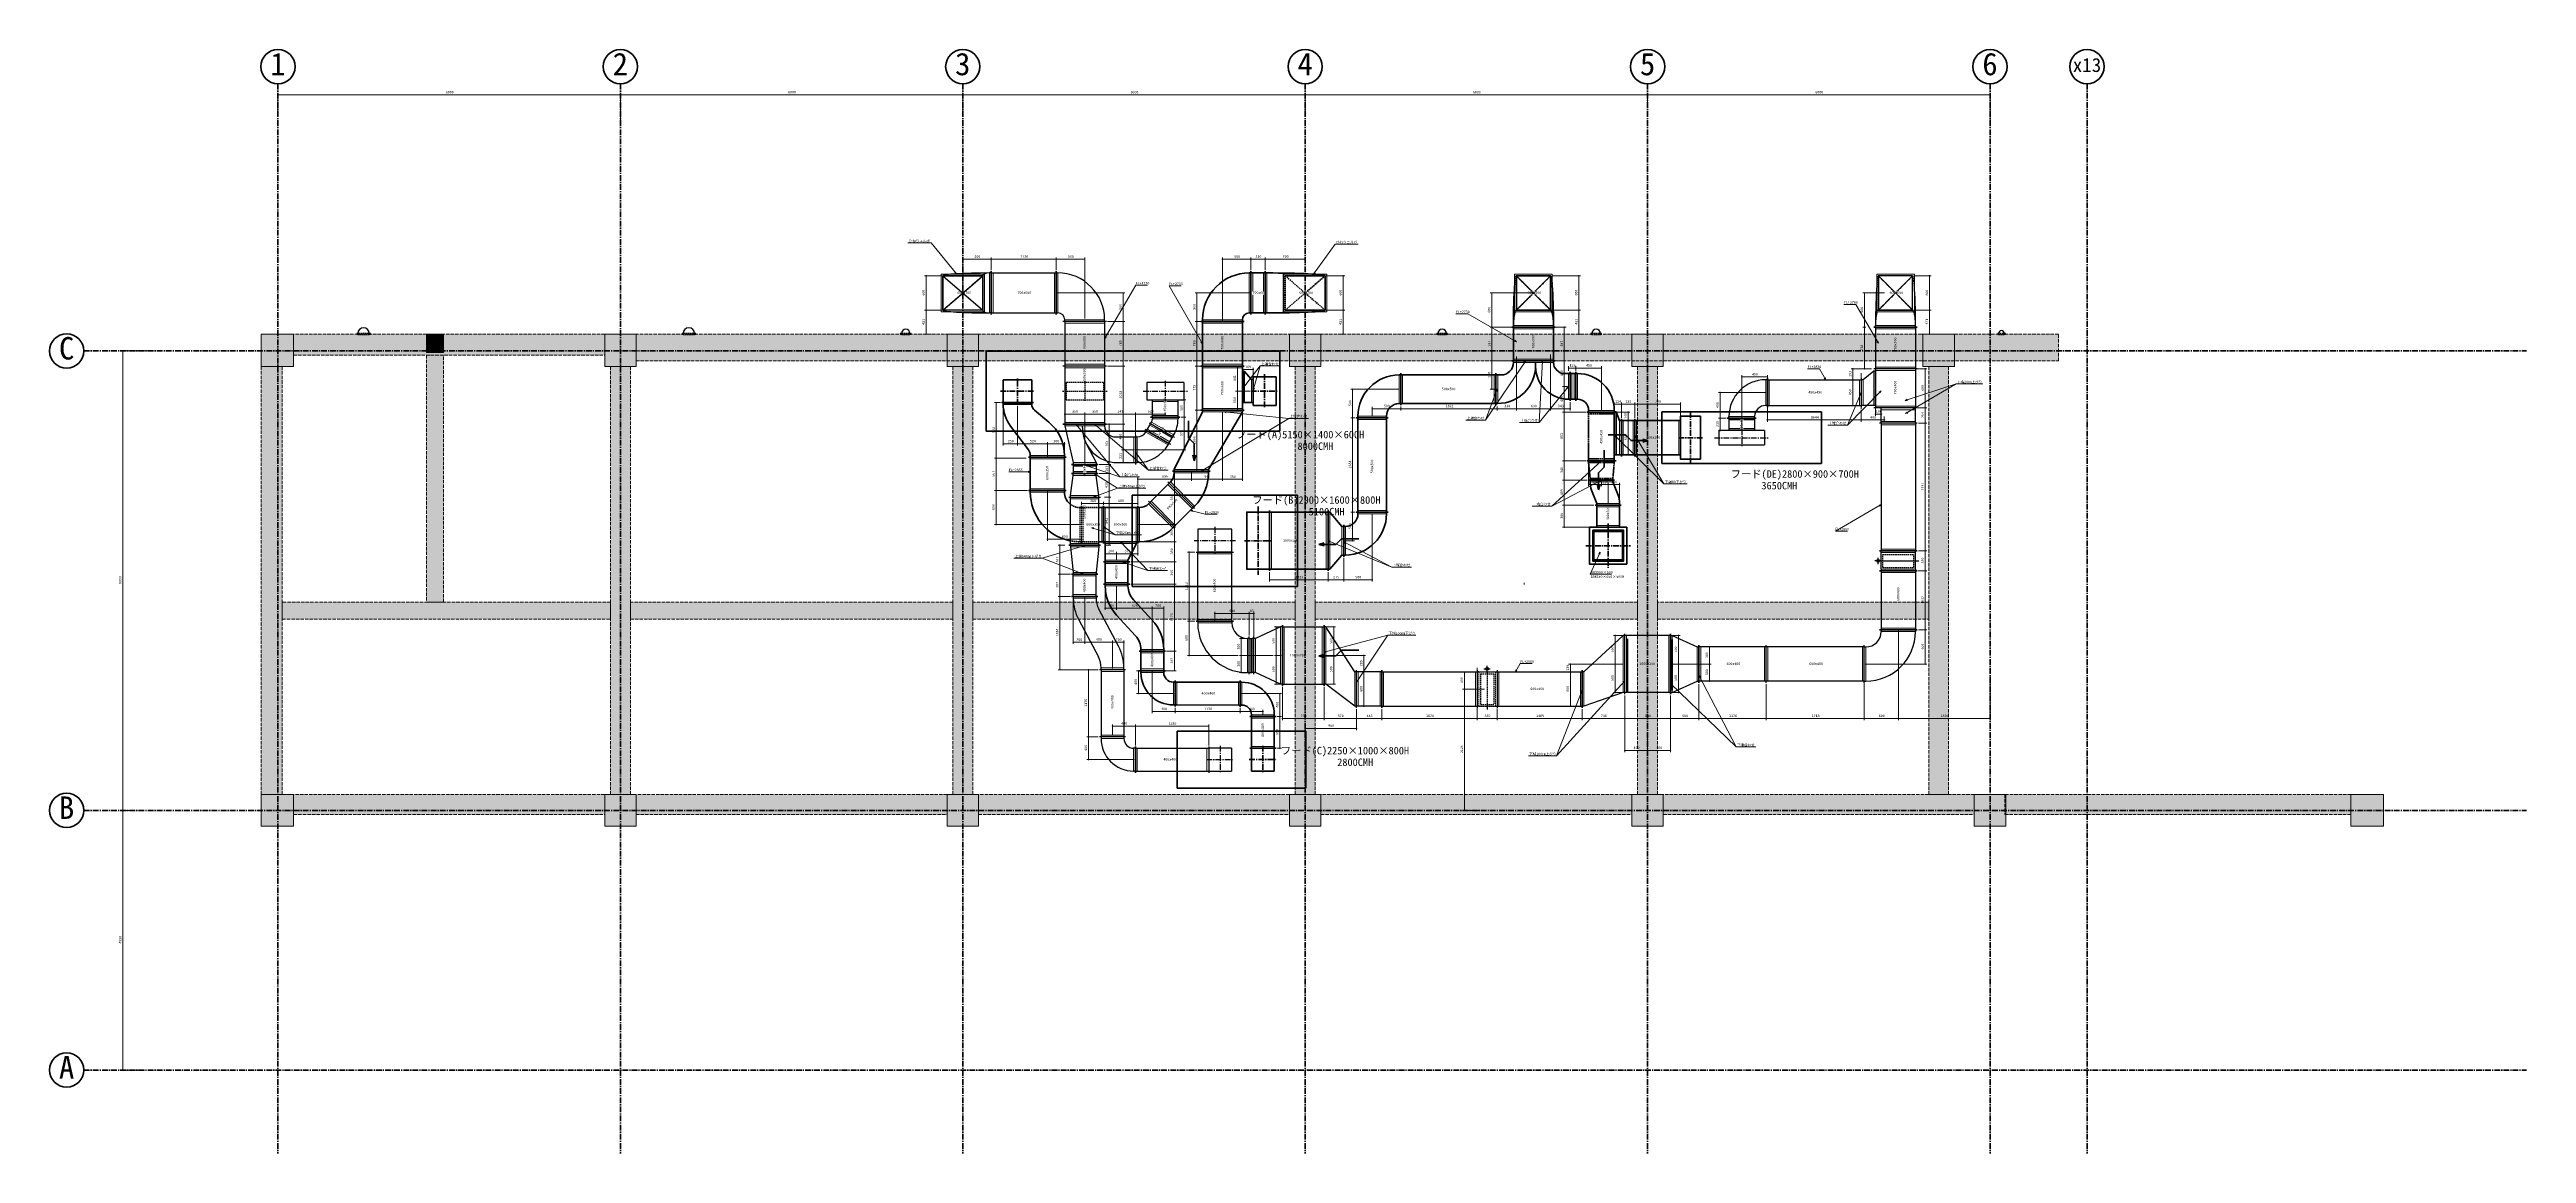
# Model space of a CAD drawing. Units: millimetres at full size, sheet at 1:20. Extents: x -22133 to 21270, y -10253 to 9090.
import ezdxf
from ezdxf.enums import TextEntityAlignment as Align

# ---------------------------------------------------------------- set-up
doc = ezdxf.new("R2010")
doc.units = ezdxf.units.MM
doc.header["$LTSCALE"] = 20
doc.header["$PDMODE"] = 32
doc.header["$PDSIZE"] = 10
for name, pattern in [('CHAIN1', [8, 5, -1, 1, -1]), ('DASHED1', [1.8, 1.2, -0.6]), ('DASHED3', [4, 3, -1])]:
    doc.linetypes.add(name, pattern=pattern)
for name, color, linetype, lineweight in [('0-1_階なし_梁', 9, 'DASHED3', 15), ('4-0_無題1', 134, 'Continuous', 50), ('4-1_階なし_柱', 9, 'Continuous', 15), ('4-2_無題3', 7, 'Continuous', 15), ('4-3_間仕切り', 7, 'Continuous', 15), ('4-5_寸法', 2, 'Continuous', 30), ('4-7_ダクト－ＥＡ・角ダクト：排気', 2, 'Continuous', 30), ('4-8_ダクト－ＳＡ・角ダクト：空調（往）', 6, 'Continuous', 35), ('5-0_無題1', 5, 'Continuous', 40), ('5-1_ダクト－ＳＡ・角ダクト：空調（往）', 2, 'Continuous', 30), ('6-0_無題1', 7, 'Continuous', 15), ('6-1_ダクト－ＥＡ・角ダクト：排気', 7, 'Continuous', 15), ('8-0_無題1', 7, 'Continuous', 15)]:
    doc.layers.add(name, color=color, linetype=linetype, lineweight=lineweight)
doc.styles.add('ＭＳ ゴシック', font='')
doc.styles.get('ＭＳ ゴシック').set_extended_font_data('MS Gothic')

# ---------------------------------------------------------------- blocks, each defined once
blk = doc.blocks.new('グループ部品-2')
at = {"layer": '4-5_寸法', "color": 6, "lineweight": 35}
for q in [(4985.24, 1469.63), (5037.01, 1469.63)]:
    blk.add_line((5011.12, 1373.04), q, dxfattribs=at)
blk.add_lwpolyline([(5011.12, 1373.04), (5011.12, 1673.04), (5111.12, 1773.04), (5111.12, 2073.04)], dxfattribs=at)
blk = doc.blocks.new('グループ部品-3')
at = {"layer": '4-5_寸法', "color": 6, "lineweight": 35}
for q in [(203.49, 443.7), (203.49, 391.94)]:
    blk.add_line((106.9, 417.82), q, dxfattribs=at)
blk.add_lwpolyline([(106.9, 417.82), (406.9, 417.82), (506.9, 517.82), (806.9, 517.82)], dxfattribs=at)
blk = doc.blocks.new('グループ部品-4')
at = {"layer": '4-5_寸法', "color": 6, "lineweight": 35}
for q in [(-2101.25, 1982.26), (-2049.49, 1982.26)]:
    blk.add_line((-2075.37, 1885.67), q, dxfattribs=at)
blk.add_lwpolyline([(-2075.37, 1885.67), (-2075.37, 2185.67), (-2175.37, 2285.67), (-2175.37, 2585.67)], dxfattribs=at)
blk = doc.blocks.new('グループ部品-5')
at = {"layer": '5-0_無題1'}
for p, q in [((6119.7, 1839.25), (6119.7, 2739.25)), ((8919.7, 2739.25), (6119.7, 2739.25)), ((8919.7, 2739.25), (8919.7, 1839.25)), ((6119.7, 1839.25), (8919.7, 1839.25))]:
    blk.add_line(p, q, dxfattribs=at)
blk = doc.blocks.new('グループ部品-6')
at = {"layer": '5-0_無題1'}
for p, q in [((-3163.3, -315.75), (-3163.3, 1284.25)), ((-263.3, 1284.25), (-3163.3, 1284.25)), ((-263.3, 1284.25), (-263.3, -315.75)), ((-3163.3, -315.75), (-263.3, -315.75))]:
    blk.add_line(p, q, dxfattribs=at)
blk = doc.blocks.new('グループ部品-7')
at = {"layer": '5-0_無題1'}
for p, q in [((-2371.3, -3852.25), (-2371.3, -2852.25)), ((-121.3, -2852.25), (-2371.3, -2852.25)), ((-121.3, -2852.25), (-121.3, -3852.25)), ((-2371.3, -3852.25), (-121.3, -3852.25))]:
    blk.add_line(p, q, dxfattribs=at)
blk = doc.blocks.new('グループ部品-8')
at = {"layer": '5-0_無題1'}
for p, q in [((-5721.8, 2404.25), (-5721.8, 3804.25)), ((-571.8, 3804.25), (-5721.8, 3804.25)), ((-571.8, 3804.25), (-571.8, 2404.25)), ((-5721.8, 2404.25), (-571.8, 2404.25))]:
    blk.add_line(p, q, dxfattribs=at)
blk = doc.blocks.new('グループ部品-64')
at = {"layer": '4-5_寸法', "color": 6, "lineweight": 35}
for q in [(203.49, -1510.24), (203.49, -1562.01)]:
    blk.add_line((106.9, -1536.13), q, dxfattribs=at)
blk.add_lwpolyline([(106.9, -1536.13), (406.9, -1536.13), (506.9, -1436.13), (806.9, -1436.13)], dxfattribs=at)
blk = doc.blocks.new('グループ部品-65')
at = {"layer": '4-5_寸法', "color": 6, "lineweight": 35}
for q in [(5783.28, 2265.13), (5783.28, 2213.37)]:
    blk.add_line((5879.87, 2239.25), q, dxfattribs=at)
blk.add_lwpolyline([(5879.87, 2239.25), (5579.87, 2239.25), (5479.87, 2339.25), (5179.87, 2339.25)], dxfattribs=at)

msp = doc.modelspace()

# ---------------------------------------------------------------- linework, layer by layer
at = {"layer": '0-1_階なし_梁', "color": 7}
for points in [[(-17855.3, 3734.25), (-12405.3, 3734.25), (-12405.3, 4104.25), (-17855.3, 4104.25)], [(-17855.3, 3734.25), (-12405.3, 3734.25), (-12405.3, 4104.25), (-17855.3, 4104.25)], [(-11855.3, 3634.25), (13069.7, 3634.25), (13069.7, 4104.25), (-11855.3, 4104.25)], [(-11855.3, 3634.25), (13069.7, 3634.25), (13069.7, 4104.25), (-11855.3, 4104.25)], [(-18425.3, -3965.75), (-18055.3, -3965.75), (-18055.3, 3534.25), (-18425.3, 3534.25)], [(-18425.3, -3965.75), (-18055.3, -3965.75), (-18055.3, 3534.25), (-18425.3, 3534.25)], [(-15530.3, -590.75), (-15230.3, -590.75), (-15230.3, 3734.25), (-15530.3, 3734.25)], [(-15530.3, -590.75), (-15230.3, -590.75), (-15230.3, 3734.25), (-15530.3, 3734.25)], [(-12305.3, -3965.75), (-11955.3, -3965.75), (-11955.3, 3534.25), (-12305.3, 3534.25)], [(-12305.3, -3965.75), (-11955.3, -3965.75), (-11955.3, 3534.25), (-12305.3, 3534.25)], [(-6305.3, -3965.75), (-5955.3, -3965.75), (-5955.3, 3534.25), (-6305.3, 3534.25)], [(-6305.3, -3965.75), (-5955.3, -3965.75), (-5955.3, 3534.25), (-6305.3, 3534.25)], [(-305.3, -3965.75), (44.7, -3965.75), (44.7, 3534.25), (-305.3, 3534.25)], [(-305.3, -3965.75), (44.7, -3965.75), (44.7, 3534.25), (-305.3, 3534.25)], [(5694.7, -3965.75), (6044.7, -3965.75), (6044.7, 3534.25), (5694.7, 3534.25)], [(5694.7, -3965.75), (6044.7, -3965.75), (6044.7, 3534.25), (5694.7, 3534.25)], [(10794.7, -3965.75), (11144.7, -3965.75), (11144.7, 3534.25), (10794.7, 3534.25)], [(10794.7, -3965.75), (11144.7, -3965.75), (11144.7, 3534.25), (10794.7, 3534.25)], [(-18055.3, -890.75), (-12305.3, -890.75), (-12305.3, -590.75), (-18055.3, -590.75)], [(-18055.3, -890.75), (-12305.3, -890.75), (-12305.3, -590.75), (-18055.3, -590.75)], [(-11955.3, -890.75), (-6305.3, -890.75), (-6305.3, -590.75), (-11955.3, -590.75)], [(-11955.3, -890.75), (-6305.3, -890.75), (-6305.3, -590.75), (-11955.3, -590.75)], [(-5955.3, -890.75), (-305.3, -890.75), (-305.3, -590.75), (-5955.3, -590.75)], [(-5955.3, -890.75), (-305.3, -890.75), (-305.3, -590.75), (-5955.3, -590.75)], [(44.7, -890.75), (5694.7, -890.75), (5694.7, -590.75), (44.7, -590.75)], [(44.7, -890.75), (5694.7, -890.75), (5694.7, -590.75), (44.7, -590.75)], [(6044.7, -890.75), (10794.7, -890.75), (10794.7, -590.75), (6044.7, -590.75)], [(6044.7, -890.75), (10794.7, -890.75), (10794.7, -590.75), (6044.7, -590.75)], [(-17855.3, -4315.75), (-12405.3, -4315.75), (-12405.3, -3965.75), (-17855.3, -3965.75)], [(-17855.3, -4315.75), (-12405.3, -4315.75), (-12405.3, -3965.75), (-17855.3, -3965.75)], [(-11855.3, -4315.75), (-6405.3, -4315.75), (-6405.3, -3965.75), (-11855.3, -3965.75)], [(-11855.3, -4315.75), (-6405.3, -4315.75), (-6405.3, -3965.75), (-11855.3, -3965.75)], [(-5855.3, -4315.75), (-405.3, -4315.75), (-405.3, -3965.75), (-5855.3, -3965.75)], [(-5855.3, -4315.75), (-405.3, -4315.75), (-405.3, -3965.75), (-5855.3, -3965.75)], [(144.7, -4315.75), (5594.7, -4315.75), (5594.7, -3965.75), (144.7, -3965.75)], [(144.7, -4315.75), (5594.7, -4315.75), (5594.7, -3965.75), (144.7, -3965.75)], [(6144.7, -4315.75), (11594.7, -4315.75), (11594.7, -3965.75), (6144.7, -3965.75)], [(6144.7, -4315.75), (11594.7, -4315.75), (11594.7, -3965.75), (6144.7, -3965.75)], [(12132, -4315.75), (18194.7, -4315.75), (18194.7, -3965.75), (12132, -3965.75)], [(12132, -4315.75), (18194.7, -4315.75), (18194.7, -3965.75), (12132, -3965.75)]]:
    msp.add_lwpolyline(points, close=True, dxfattribs=at)
at = {"layer": '0-1_階なし_梁'}
for points in [[(-17855.3, 4104.25), (-12405.3, 3734.25), (-12405.3, 4104.25)], [(-17855.3, 4104.25), (-17855.3, 3734.25), (-12405.3, 3734.25)], [(-11855.3, 4104.25), (13069.7, 3634.25), (13069.7, 4104.25)], [(-11855.3, 4104.25), (-11855.3, 3634.25), (13069.7, 3634.25)], [(-18425.3, 3534.25), (-18055.3, -3965.75), (-18055.3, 3534.25)], [(-18425.3, 3534.25), (-18425.3, -3965.75), (-18055.3, -3965.75)], [(-15530.3, 3734.25), (-15230.3, -590.75), (-15230.3, 3734.25)], [(-15530.3, 3734.25), (-15530.3, -590.75), (-15230.3, -590.75)], [(-12305.3, 3534.25), (-11955.3, -3965.75), (-11955.3, 3534.25)], [(-12305.3, 3534.25), (-12305.3, -3965.75), (-11955.3, -3965.75)], [(-6305.3, 3534.25), (-5955.3, -3965.75), (-5955.3, 3534.25)], [(-6305.3, 3534.25), (-6305.3, -3965.75), (-5955.3, -3965.75)], [(-305.3, 3534.25), (44.7, -3965.75), (44.7, 3534.25)], [(-305.3, 3534.25), (-305.3, -3965.75), (44.7, -3965.75)], [(5694.7, 3534.25), (6044.7, -3965.75), (6044.7, 3534.25)], [(5694.7, 3534.25), (5694.7, -3965.75), (6044.7, -3965.75)], [(10794.7, 3534.25), (11144.7, -3965.75), (11144.7, 3534.25)], [(10794.7, 3534.25), (10794.7, -3965.75), (11144.7, -3965.75)], [(-18055.3, -590.75), (-12305.3, -890.75), (-12305.3, -590.75)], [(-18055.3, -590.75), (-18055.3, -890.75), (-12305.3, -890.75)], [(-11955.3, -590.75), (-6305.3, -890.75), (-6305.3, -590.75)], [(-11955.3, -590.75), (-11955.3, -890.75), (-6305.3, -890.75)], [(-5955.3, -590.75), (-305.3, -890.75), (-305.3, -590.75)], [(-5955.3, -590.75), (-5955.3, -890.75), (-305.3, -890.75)], [(44.7, -590.75), (5694.7, -890.75), (5694.7, -590.75)], [(44.7, -590.75), (44.7, -890.75), (5694.7, -890.75)], [(6044.7, -590.75), (10794.7, -890.75), (10794.7, -590.75)], [(6044.7, -590.75), (6044.7, -890.75), (10794.7, -890.75)], [(-17855.3, -3965.75), (-12405.3, -4315.75), (-12405.3, -3965.75)], [(-17855.3, -3965.75), (-17855.3, -4315.75), (-12405.3, -4315.75)], [(-11855.3, -3965.75), (-6405.3, -4315.75), (-6405.3, -3965.75)], [(-11855.3, -3965.75), (-11855.3, -4315.75), (-6405.3, -4315.75)], [(-5855.3, -3965.75), (-405.3, -4315.75), (-405.3, -3965.75)], [(-5855.3, -3965.75), (-5855.3, -4315.75), (-405.3, -4315.75)], [(144.7, -3965.75), (5594.7, -4315.75), (5594.7, -3965.75)], [(144.7, -3965.75), (144.7, -4315.75), (5594.7, -4315.75)], [(6144.7, -3965.75), (11594.7, -4315.75), (11594.7, -3965.75)], [(6144.7, -3965.75), (6144.7, -4315.75), (11594.7, -4315.75)], [(12132, -3965.75), (18194.7, -4315.75), (18194.7, -3965.75)], [(12132, -3965.75), (12132, -4315.75), (18194.7, -4315.75)]]:
    msp.add_solid(points, dxfattribs=at)
at = {"layer": '4-0_無題1', "linetype": 'CHAIN1'}
for p, q in [((-18130.3, 8490.14), (-18130.3, -10252.91)), ((-12130.3, 8490.14), (-12130.3, -10252.91)), ((-6130.3, 8490.14), (-6130.3, -10252.91)), ((-130.3, 8490.14), (-130.3, -10252.91)), ((5869.7, 8490.14), (5869.7, -10252.91)), ((11869.7, 8490.14), (11869.7, -10252.91)), ((13569.7, 8490.14), (13569.7, -10252.91)), ((-21532.86, 3809.25), (21269.7, 3809.25)), ((-21532.86, -4240.75), (21269.7, -4240.75)), ((-21532.86, -8790.75), (21269.7, -8790.75))]:
    msp.add_line(p, q, dxfattribs=at)
at = {"layer": '4-0_無題1'}
for centre in [(-18130.3, 8790.14), (-12130.3, 8790.14), (-6130.3, 8790.14), (-130.3, 8790.14), (5869.7, 8790.14), (11869.7, 8790.14), (13569.7, 8790.14), (-21832.86, 3809.25), (-21832.86, -4240.75), (-21832.86, -8790.75)]:
    msp.add_circle(centre, 300, dxfattribs=at)
at = {"layer": '4-1_階なし_柱', "color": 7}
for points in [[(-18425.3, 3534.25), (-17855.3, 3534.25), (-17855.3, 4104.25), (-18425.3, 4104.25)], [(-18425.3, 3534.25), (-17855.3, 3534.25), (-17855.3, 4104.25), (-18425.3, 4104.25)], [(-15530.3, 3784.25), (-15230.3, 3784.25), (-15230.3, 4104.25), (-15530.3, 4104.25)], [(-15530.3, 3784.25), (-15230.3, 3784.25), (-15230.3, 4104.25), (-15530.3, 4104.25)], [(-12405.3, 3534.25), (-11855.3, 3534.25), (-11855.3, 4104.25), (-12405.3, 4104.25)], [(-12405.3, 3534.25), (-11855.3, 3534.25), (-11855.3, 4104.25), (-12405.3, 4104.25)], [(-6405.3, 3534.25), (-5855.3, 3534.25), (-5855.3, 4104.25), (-6405.3, 4104.25)], [(-6405.3, 3534.25), (-5855.3, 3534.25), (-5855.3, 4104.25), (-6405.3, 4104.25)], [(-405.3, 3534.25), (144.7, 3534.25), (144.7, 4104.25), (-405.3, 4104.25)], [(-405.3, 3534.25), (144.7, 3534.25), (144.7, 4104.25), (-405.3, 4104.25)], [(5594.7, 3534.25), (6144.7, 3534.25), (6144.7, 4104.25), (5594.7, 4104.25)], [(5594.7, 3534.25), (6144.7, 3534.25), (6144.7, 4104.25), (5594.7, 4104.25)], [(10694.7, 3534.25), (11244.7, 3534.25), (11244.7, 4104.25), (10694.7, 4104.25)], [(10694.7, 3534.25), (11244.7, 3534.25), (11244.7, 4104.25), (10694.7, 4104.25)], [(-18425.3, -4515.75), (-17855.3, -4515.75), (-17855.3, -3965.75), (-18425.3, -3965.75)], [(-18425.3, -4515.75), (-17855.3, -4515.75), (-17855.3, -3965.75), (-18425.3, -3965.75)], [(-12405.3, -4515.75), (-11855.3, -4515.75), (-11855.3, -3965.75), (-12405.3, -3965.75)], [(-12405.3, -4515.75), (-11855.3, -4515.75), (-11855.3, -3965.75), (-12405.3, -3965.75)], [(-6405.3, -4515.75), (-5855.3, -4515.75), (-5855.3, -3965.75), (-6405.3, -3965.75)], [(-6405.3, -4515.75), (-5855.3, -4515.75), (-5855.3, -3965.75), (-6405.3, -3965.75)], [(-405.3, -4515.75), (144.7, -4515.75), (144.7, -3965.75), (-405.3, -3965.75)], [(-405.3, -4515.75), (144.7, -4515.75), (144.7, -3965.75), (-405.3, -3965.75)], [(5594.7, -4515.75), (6144.7, -4515.75), (6144.7, -3965.75), (5594.7, -3965.75)], [(5594.7, -4515.75), (6144.7, -4515.75), (6144.7, -3965.75), (5594.7, -3965.75)], [(11594.7, -4515.75), (12144.7, -4515.75), (12144.7, -3965.75), (11594.7, -3965.75)], [(11594.7, -4515.75), (12144.7, -4515.75), (12144.7, -3965.75), (11594.7, -3965.75)], [(18194.7, -4515.75), (18764.7, -4515.75), (18764.7, -3965.75), (18194.7, -3965.75)], [(18194.7, -4515.75), (18764.7, -4515.75), (18764.7, -3965.75), (18194.7, -3965.75)]]:
    msp.add_lwpolyline(points, close=True, dxfattribs=at)
at = {"layer": '4-1_階なし_柱'}
for points in [[(-18425.3, 4104.25), (-17855.3, 3534.25), (-17855.3, 4104.25)], [(-18425.3, 4104.25), (-18425.3, 3534.25), (-17855.3, 3534.25)], [(-15530.3, 4104.25), (-15230.3, 3784.25), (-15230.3, 4104.25)], [(-15530.3, 4104.25), (-15530.3, 3784.25), (-15230.3, 3784.25)], [(-12405.3, 4104.25), (-11855.3, 3534.25), (-11855.3, 4104.25)], [(-12405.3, 4104.25), (-12405.3, 3534.25), (-11855.3, 3534.25)], [(-6405.3, 4104.25), (-5855.3, 3534.25), (-5855.3, 4104.25)], [(-6405.3, 4104.25), (-6405.3, 3534.25), (-5855.3, 3534.25)], [(-405.3, 4104.25), (144.7, 3534.25), (144.7, 4104.25)], [(-405.3, 4104.25), (-405.3, 3534.25), (144.7, 3534.25)], [(5594.7, 4104.25), (6144.7, 3534.25), (6144.7, 4104.25)], [(5594.7, 4104.25), (5594.7, 3534.25), (6144.7, 3534.25)], [(10694.7, 4104.25), (11244.7, 3534.25), (11244.7, 4104.25)], [(10694.7, 4104.25), (10694.7, 3534.25), (11244.7, 3534.25)], [(-18425.3, -3965.75), (-17855.3, -4515.75), (-17855.3, -3965.75)], [(-18425.3, -3965.75), (-18425.3, -4515.75), (-17855.3, -4515.75)], [(-12405.3, -3965.75), (-11855.3, -4515.75), (-11855.3, -3965.75)], [(-12405.3, -3965.75), (-12405.3, -4515.75), (-11855.3, -4515.75)], [(-6405.3, -3965.75), (-5855.3, -4515.75), (-5855.3, -3965.75)], [(-6405.3, -3965.75), (-6405.3, -4515.75), (-5855.3, -4515.75)], [(-405.3, -3965.75), (144.7, -4515.75), (144.7, -3965.75)], [(-405.3, -3965.75), (-405.3, -4515.75), (144.7, -4515.75)], [(5594.7, -3965.75), (6144.7, -4515.75), (6144.7, -3965.75)], [(5594.7, -3965.75), (5594.7, -4515.75), (6144.7, -4515.75)], [(11594.7, -3965.75), (12144.7, -4515.75), (12144.7, -3965.75)], [(11594.7, -3965.75), (11594.7, -4515.75), (12144.7, -4515.75)], [(18194.7, -3965.75), (18764.7, -4515.75), (18764.7, -3965.75)], [(18194.7, -3965.75), (18194.7, -4515.75), (18764.7, -4515.75)]]:
    msp.add_solid(points, dxfattribs=at)
at = {"layer": '4-2_無題3'}
for p, q in [((-18130.3, 7977.21), (-18130.3, 8327.27)), ((-18130.3, 8297.27), (-12130.3, 8297.27)), ((-12130.3, 7746.22), (-12130.3, 8327.27)), ((-12130.3, 8297.27), (-6130.3, 8297.27)), ((-6130.3, 7913.04), (-6130.3, 8327.27)), ((-6130.3, 8297.27), (-130.3, 8297.27)), ((-130.3, 7913.04), (-130.3, 8327.27)), ((-130.3, 8297.27), (5869.7, 8297.27)), ((5869.7, 8092.7), (5869.7, 8327.27)), ((5869.7, 8297.27), (11869.7, 8297.27)), ((11869.7, 7797.55), (11869.7, 8327.27)), ((-20354.46, 3809.25), (-20877.76, 3809.25)), ((-20847.76, 3809.25), (-20847.76, -4240.75)), ((-20649.61, -4240.75), (-20877.76, -4240.75)), ((-20847.76, -4240.75), (-20847.76, -8790.75)), ((-20469.95, -8790.75), (-20877.76, -8790.75))]:
    msp.add_line(p, q, dxfattribs=at)
for p in [(-18130.3, 8297.27), (-12130.3, 8297.27), (-6130.3, 8297.27), (-130.3, 8297.27), (5869.7, 8297.27), (11869.7, 8297.27), (-20847.76, 3809.25), (-20847.76, -4240.75), (-20847.76, -8790.75)]:
    msp.add_point(p, dxfattribs=at)
at = {"layer": '4-3_間仕切り'}
msp.add_line((3708.2, -256.25), (3708.2, -282.25), dxfattribs=at)
at = {"layer": '4-5_寸法', "linetype": 'DASHED1'}
for p, q in [((-16730.3, 4104.25), (-16530.3, 4104.25)), ((-11030.3, 4104.25), (-10830.3, 4104.25)), ((-7205.3, 4104.25), (-7055.3, 4104.25)), ((2194.65, 4104.25), (2344.65, 4104.25)), ((4894.7, 4104.25), (5044.7, 4104.25)), ((12019.7, 4104.25), (12119.7, 4104.25))]:
    msp.add_line(p, q, dxfattribs=at)
at = {"layer": '4-5_寸法', "color": 6, "lineweight": 35}
for p, q in [((5516.65, -2178.4), (5516.65, -1233.37)), ((6302.04, -2136.89), (6302.04, -1246.14))]:
    msp.add_line(p, q, dxfattribs=at)
at = {"layer": '4-5_寸法', "linetype": 'DASHED1'}
for points in [[(-16510.3, 4114.25), (-16750.3, 4114.25), (-16750.3, 4104.25), (-16730.3, 4104.25), (-16730.3, 4099.25), (-16530.3, 4099.25), (-16530.3, 4104.25), (-16510.3, 4104.25)], [(-10810.3, 4114.25), (-11050.3, 4114.25), (-11050.3, 4104.25), (-11030.3, 4104.25), (-11030.3, 4099.25), (-10830.3, 4099.25), (-10830.3, 4104.25), (-10810.3, 4104.25)], [(-7035.3, 4114.25), (-7225.3, 4114.25), (-7225.3, 4104.25), (-7205.3, 4104.25), (-7205.3, 4099.25), (-7055.3, 4099.25), (-7055.3, 4104.25), (-7035.3, 4104.25)], [(2364.65, 4114.25), (2174.65, 4114.25), (2174.65, 4104.25), (2194.65, 4104.25), (2194.65, 4099.25), (2344.65, 4099.25), (2344.65, 4104.25), (2364.65, 4104.25)], [(5064.7, 4114.25), (4874.7, 4114.25), (4874.7, 4104.25), (4894.7, 4104.25), (4894.7, 4099.25), (5044.7, 4099.25), (5044.7, 4104.25), (5064.7, 4104.25)], [(12139.7, 4114.25), (11999.7, 4114.25), (11999.7, 4104.25), (12019.7, 4104.25), (12019.7, 4099.25), (12119.7, 4099.25), (12119.7, 4104.25), (12139.7, 4104.25)]]:
    msp.add_lwpolyline(points, close=True, dxfattribs=at)
at = {"layer": '4-5_寸法'}
for centre, radius in [((-16630.3, 4114.25), 100), ((-10930.3, 4114.25), 100), ((-7130.3, 4114.25), 75), ((2269.65, 4114.25), 75), ((4969.7, 4114.25), 75), ((12069.7, 4114.25), 50)]:
    msp.add_arc(centre, radius, 0, 180, dxfattribs=at)
at = {"layer": '4-7_ダクト－ＥＡ・角ダクト：排気', "color": 7, "lineweight": 15}
for p, q in [((-6510.3, 5154.98), (-6510.3, 4494.98)), ((-6510.3, 5154.98), (-6510.3, 4494.98)), ((-6510.3, 5154.98), (-6510.3, 4494.98)), ((-6510.3, 5154.98), (-6510.3, 4494.98)), ((-5660.3, 4474.98), (-5660.3, 5174.98)), ((-5600.3, 5174.98), (-5600.3, 4474.98)), ((-4524.34, 5174.98), (-4524.34, 4474.98)), ((-4464.34, 4474.98), (-4464.34, 5174.98)), ((-3644.34, 4019.39), (-3100.83, 4960.78)), ((-3100.83, 4960.78), (-2890.83, 4960.78)), ((-5750.3, 4494.98), (-6510.3, 4494.98)), ((-3644.34, 4354.98), (-4344.34, 4354.98)), ((2510.84, 4458.15), (2720.84, 4458.15)), ((3569.7, 3968.06), (2720.84, 4458.15)), ((4199.7, 4494.98), (3539.7, 4494.98)), ((9309.8, 4625.28), (9519.8, 4625.28)), ((9914.07, 3942.39), (9519.8, 4625.28)), ((10544.07, 4495.01), (9884.07, 4495.01)), ((-3644.34, 4294.98), (-4344.34, 4294.98)), ((-3644.34, 4019.39), (-3633.99, 4058.03)), ((-3644.34, 4019.39), (-3616.06, 4047.67)), ((3519.7, 4254.98), (4219.7, 4254.98)), ((4219.7, 4194.98), (3519.7, 4194.98)), ((3569.7, 3968.06), (3531.06, 3978.41)), ((3569.7, 3968.06), (3541.41, 3996.34)), ((9864.07, 4255.01), (10564.07, 4255.01)), ((10564.07, 4195.01), (9864.07, 4195.01)), ((9914.07, 3942.39), (9885.79, 3970.68)), ((9914.07, 3942.39), (9903.72, 3981.03)), ((-3644.34, 3574.98), (-4344.34, 3574.98)), ((-3644.34, 3514.98), (-4344.34, 3514.98)), ((4219.7, 3667.53), (3519.7, 3667.53)), ((4219.7, 3607.53), (3519.7, 3607.53)), ((8673.32, 3494.49), (8883.32, 3494.49)), ((8993.34, 3303.93), (8883.32, 3494.49)), ((10564.07, 3527.01), (9864.07, 3527.01)), ((1514.51, 3387.53), (1514.51, 2887.53)), ((1574.51, 2887.53), (1574.51, 3387.53)), ((3183.07, 2887.53), (3183.07, 3387.53)), ((3243.07, 3387.53), (3243.07, 2887.53)), ((4483.07, 3412.53), (4483.07, 2962.53)), ((4543.07, 3412.53), (4543.07, 2962.53)), ((4581.12, 3412.53), (4581.12, 2962.53)), ((4641.12, 2962.53), (4641.12, 3412.53)), ((7939.7, 3303.93), (7939.7, 2853.93)), ((7999.7, 3303.93), (7999.7, 2853.93)), ((8993.34, 3303.93), (8965.06, 3332.22)), ((8993.34, 3303.93), (8982.99, 3342.57)), ((9584.51, 3303.93), (9584.51, 2853.93)), ((9614.07, 3421.27), (9614.07, 2797.28)), ((9644.51, 3303.93), (9644.51, 2853.93)), ((10564.07, 3467.01), (9864.07, 3467.01)), ((-2808.22, 2924.25), (-2613.22, 2924.25)), ((-2808.22, 2679.02), (-2358.22, 2679.02)), ((-2358.22, 2619.02), (-2808.22, 2619.02)), ((-2553.22, 2924.25), (-2358.22, 2924.25)), ((794.51, 2667.53), (1294.51, 2667.53)), ((1294.51, 2607.53), (794.51, 2607.53)), ((5286.12, 2767.53), (4836.12, 2767.53)), ((7294.7, 2658.93), (7744.7, 2658.93)), ((7969.7, 2803.93), (7969.7, 2569.18)), ((9614.07, 2777.28), (9614.07, 2569.18)), ((10564.07, 2839.35), (9864.07, 2839.35)), ((9864.07, 2804.35), (9864.07, 2673.44)), ((9864.07, 2703.44), (9964.07, 2703.44)), ((10563.96, 2779.35), (9963.96, 2779.35)), ((9964.07, 2743.6), (9964.07, 2673.44)), ((10014.56, 2657.3), (10014.56, 2569.18)), ((-3644.34, 2557.01), (-4344.34, 2557.01)), ((-4344.34, 2497.01), (-3644.34, 2497.01)), ((-3133.66, 1852.01), (-3133.66, 2302.01)), ((-3073.66, 1852.01), (-3073.66, 2302.01)), ((-2534.09, 2163.53), (-2923.8, 2388.53)), ((-2893.8, 2440.49), (-2724.93, 2342.99)), ((-2853.36, 2510.54), (-2684.49, 2413.04)), ((-2433.65, 2337.5), (-2823.36, 2562.5)), ((-2672.97, 2312.99), (-2504.09, 2215.49)), ((-2632.52, 2383.04), (-2463.65, 2285.54)), ((5380.09, 2589.25), (5380.09, 1989.25)), ((5440.09, 2589.25), (5440.09, 1989.25)), ((5615.55, 2589.25), (5615.55, 1989.25)), ((5675.55, 2589.25), (5675.55, 1989.25)), ((6414.7, 2589.25), (6414.7, 1989.25)), ((9614.07, 2599.18), (7969.7, 2599.18)), ((10014.56, 2599.18), (9614.07, 2599.18)), ((10563.96, 2575.24), (9963.96, 2575.24)), ((10563.96, 2515.24), (9963.96, 2515.24)), ((-4194.34, 1852.01), (-3794.34, 1852.01)), ((-4194.34, 1628.99), (-3794.34, 1628.99)), ((5261.12, 1516.15), (4861.12, 1516.15)), ((-4244.34, 1278.73), (-3744.34, 1278.73)), ((-4244.34, 1218.73), (-3744.34, 1218.73)), ((-723.3, 984.25), (-723.3, -15.75)), ((239.43, 984.25), (239.43, -15.75)), ((299.43, -15.75), (299.43, 984.25)), ((1294.51, 1013.34), (794.51, 1013.34)), ((794.51, 953.34), (1294.51, 953.34)), ((5378.95, 1137.46), (4978.95, 1137.46)), ((5378.95, 1077.46), (4978.95, 1077.46)), ((9963.96, 1117.01), (9159.96, 652.82)), ((9963.96, 1117.01), (9925.32, 1106.66)), ((9963.96, 1117.01), (9935.68, 1088.72)), ((-4244.34, 436.67), (-3744.34, 436.67)), ((514.51, 233.34), (514.51, 733.34)), ((574.51, 233.34), (574.51, 733.34)), ((5378.95, 751), (4978.95, 751)), ((9159.96, 652.82), (9369.96, 652.82)), ((-3744.34, 376.67), (-4244.34, 376.67)), ((-2013.67, 254.25), (-1413.67, 254.25)), ((10563.96, 334.71), (9963.96, 334.71)), ((9963.96, 274.71), (10563.96, 274.71)), ((-3794.34, -74.16), (-4194.34, -74.16)), ((-4194.34, -134.16), (-3794.34, -134.16)), ((9963.96, -15.29), (10563.96, -15.29)), ((10563.96, -75.29), (9963.96, -75.29)), ((-4194.34, -461.48), (-3794.34, -461.48)), ((-3794.34, -521.48), (-4194.34, -521.48)), ((-2013.67, -897.58), (-1413.67, -897.58)), ((-2013.67, -957.58), (-1413.67, -957.58)), ((-1143.67, -1827.58), (-1143.67, -1227.58)), ((-1083.67, -1827.58), (-1083.67, -1227.58)), ((-1000.3, -1827.12), (-1000.3, -1227.12)), ((-560.3, -2027.58), (-560.3, -1027.58)), ((-500.3, -1027.12), (-500.3, -2027.12)), ((169.88, -1027.12), (169.88, -2027.12)), ((229.88, -2027.12), (229.88, -1027.12)), ((5439.7, -2177.49), (5439.7, -1177.49)), ((5499.7, -2177.49), (5499.7, -1177.49)), ((6239.7, -2177.49), (6239.7, -1177.49)), ((6299.7, -1177.49), (6299.7, -2177.49)), ((10563.96, -1047.49), (9963.96, -1047.49)), ((9963.96, -1107.49), (10563.96, -1107.49)), ((6739.7, -1377.49), (6739.7, -1977.49)), ((6799.7, -1977.49), (6799.7, -1377.49)), ((7915.94, -1977.49), (7915.94, -1377.49)), ((7975.94, -1977.49), (7975.94, -1377.49)), ((9633.96, -1977.49), (9633.96, -1377.49)), ((9693.96, -1977.49), (9693.96, -1377.49)), ((-3306.41, -1745.91), (-3706.41, -1745.91)), ((-3306.41, -1805.91), (-3706.41, -1805.91)), ((739.7, -2416.1), (739.7, -1816.1)), ((2882.69, -1744.67), (2882.69, -2487.36)), ((4751.66, -2416.1), (4751.66, -1816.1)), ((-3306.41, -2922.25), (-3706.41, -2922.25)), ((-3706.41, -2982.25), (-3306.41, -2982.25)), ((-3136.41, -3552.25), (-3136.41, -3152.25)), ((-3076.41, -3152.25), (-3076.41, -3552.25)), ((-1851.3, -3152.25), (-1851.3, -3552.25))]:
    msp.add_line(p, q, dxfattribs=at)
at = {"layer": '4-7_ダクト－ＥＡ・角ダクト：排気'}
for p, q in [((-6480.3, 5124.98), (-5780.3, 4524.98)), ((-6480.3, 5124.98), (-6480.3, 4524.98)), ((-6480.3, 5124.98), (-6480.3, 4524.98)), ((-6480.3, 4524.98), (-5780.3, 5124.98)), ((-6480.3, 5124.98), (-6480.3, 4524.98)), ((-6480.3, 4524.98), (-5780.3, 5124.98)), ((-6480.3, 5124.98), (-6480.3, 4524.98)), ((-6480.3, 4524.98), (-5780.3, 5124.98)), ((-6480.3, 4524.98), (-6165.3, 4794.98)), ((-6095.3, 4854.98), (-5780.3, 5124.98)), ((-5630.3, 5174.98), (-5660.3, 5174.98)), ((-5630.3, 5174.98), (-5630.3, 5204.98)), ((-5630.3, 5174.98), (-5600.3, 5174.98)), ((-5600.3, 5174.98), (-4524.34, 5174.98)), ((-4524.34, 5174.98), (-4494.34, 5174.98)), ((-4494.34, 5174.98), (-4464.34, 5174.98)), ((9914.07, 5125.01), (10184.07, 4855.01)), ((10184.07, 4795.01), (9914.07, 4525.01)), ((10514.07, 5125.01), (10244.07, 4855.01)), ((10244.07, 4795.01), (10514.07, 4525.01)), ((-5780.3, 4524.98), (-6480.3, 4524.98)), ((-5630.3, 4474.98), (-5660.3, 4474.98)), ((-5630.3, 4474.98), (-5600.3, 4474.98)), ((-5600.3, 4474.98), (-4524.34, 4474.98)), ((-4524.34, 4474.98), (-4494.34, 4474.98)), ((-4494.34, 4474.98), (-4464.34, 4474.98)), ((-4494.34, 4474.98), (-4494.34, 4444.98)), ((-4344.34, 4324.98), (-4344.34, 4354.98)), ((-3644.34, 4324.98), (-3644.34, 4354.98)), ((10514.07, 4525.01), (9914.07, 4525.01)), ((-4344.34, 4324.98), (-4344.34, 4294.98)), ((-4344.34, 4294.98), (-4344.34, 3574.98)), ((-3644.34, 4324.98), (-3644.34, 4294.98)), ((-3644.34, 4294.98), (-3644.34, 3574.98)), ((9864.07, 4225.01), (9864.07, 4255.01)), ((9864.07, 4225.01), (9864.07, 4195.01)), ((9864.07, 4195.01), (9864.07, 3527.01)), ((10564.07, 4225.01), (10564.07, 4255.01)), ((10564.07, 4225.01), (10594.07, 4225.01)), ((10564.07, 4225.01), (10564.07, 4195.01)), ((10564.07, 4195.01), (10564.07, 3527.01)), ((-4344.34, 3544.98), (-4374.34, 3544.98)), ((-4344.34, 3574.98), (-4344.34, 3544.98)), ((-4344.34, 3544.98), (-4344.34, 3514.98)), ((-4344.34, 3514.98), (-4344.34, 2557.01)), ((-3644.34, 3574.98), (-3644.34, 3544.98)), ((-3644.34, 3544.98), (-3644.34, 3514.98)), ((-3644.34, 3514.98), (-3644.34, 2557.01)), ((9864.07, 3497.01), (9834.07, 3497.01)), ((9864.07, 3527.01), (9864.07, 3497.01)), ((9864.07, 3497.01), (9864.07, 3467.01)), ((10564.07, 3527.01), (10564.07, 3497.01)), ((10564.07, 3497.01), (10564.07, 3467.01)), ((-2256.8, 3254.25), (-2256.8, 2954.25)), ((7969.7, 3303.93), (7939.7, 3303.93)), ((7969.7, 3303.93), (7999.7, 3303.93)), ((7999.7, 3303.93), (9584.51, 3303.93)), ((9584.51, 3303.93), (9614.51, 3303.93)), ((9614.51, 3333.93), (9614.51, 3313.93)), ((9864.07, 3453.93), (9834.07, 3453.93)), ((9834.07, 3453.93), (9834.07, 2853.93)), ((9864.07, 3467.01), (9864.07, 2839.35)), ((10564.07, 3467.01), (10564.07, 2839.35)), ((-2808.22, 2924.25), (-2808.22, 2954.25)), ((-2808.22, 2679.02), (-2808.22, 2924.25)), ((-2808.22, 2649.02), (-2808.22, 2679.02)), ((-2808.22, 2649.02), (-2808.22, 2619.02)), ((-2553.22, 2954.25), (-2358.22, 2954.25)), ((-2358.22, 2954.25), (-2328.22, 2954.25)), ((-2358.22, 2924.25), (-2358.22, 2954.25)), ((-2358.22, 2679.02), (-2358.22, 2924.25)), ((-2358.22, 2649.02), (-2358.22, 2679.02)), ((-2358.22, 2649.02), (-2358.22, 2619.02)), ((7294.7, 2628.93), (7294.7, 2658.93)), ((7294.7, 2628.93), (7294.7, 2598.93)), ((7744.7, 2628.93), (7744.7, 2658.93)), ((7744.7, 2628.93), (7744.7, 2598.93)), ((7969.7, 2853.93), (7939.7, 2853.93)), ((7969.7, 2853.93), (7999.7, 2853.93)), ((7999.7, 2853.93), (9584.51, 2853.93)), ((9584.51, 2853.93), (9614.51, 2853.93)), ((9614.51, 2853.93), (9614.51, 2823.93)), ((9614.51, 2843.93), (9614.51, 2823.93)), ((9864.07, 2853.93), (9834.07, 2853.93)), ((9864.07, 2839.35), (9864.07, 2809.35)), ((9963.96, 2779.35), (9963.96, 2799.35)), ((9963.96, 2575.24), (9963.96, 2779.35)), ((10563.96, 2779.35), (10563.96, 2799.35)), ((10563.96, 2575.24), (10563.96, 2779.35)), ((10564.07, 2839.35), (10564.07, 2809.35)), ((10593.96, 2809.35), (10574.07, 2809.35)), ((-4344.34, 2527.01), (-4374.34, 2527.01)), ((-4344.34, 2557.01), (-4344.34, 2527.01)), ((-4344.34, 2527.01), (-4344.34, 2497.01)), ((-4344.34, 2497.01), (-4194.34, 1852.01)), ((-4035.38, 2467.53), (-4035.38, 2497.01)), ((-3966.49, 2184.58), (-3794.34, 1852.01)), ((-3644.34, 2557.01), (-3644.34, 2527.01)), ((-3644.34, 2527.01), (-3644.34, 2497.01)), ((-3449.34, 2302.01), (-3133.66, 2302.01)), ((-3133.66, 2302.01), (-3103.66, 2302.01)), ((-3103.66, 2302.01), (-3073.66, 2302.01)), ((-2908.8, 2414.51), (-2923.8, 2388.53)), ((-2908.8, 2414.51), (-2893.8, 2440.49)), ((-2893.8, 2440.49), (-2853.36, 2510.54)), ((-2853.36, 2510.54), (-2838.36, 2536.52)), ((-2838.36, 2536.52), (-2823.36, 2562.5)), ((-2617.52, 2409.02), (-2448.65, 2311.52)), ((-2519.09, 2189.51), (-2534.09, 2163.53)), ((-2519.09, 2189.51), (-2504.09, 2215.49)), ((-2504.09, 2215.49), (-2463.65, 2285.54)), ((-2463.65, 2285.54), (-2448.65, 2311.52)), ((-2448.65, 2311.52), (-2433.65, 2337.5)), ((-2448.65, 2311.52), (-2422.67, 2296.52)), ((7294.7, 2414.25), (7264.7, 2414.25)), ((7489.7, 2598.93), (7294.7, 2598.93)), ((7294.7, 2598.93), (7294.7, 2444.25)), ((7489.7, 2444.25), (7294.7, 2444.25)), ((7294.7, 2444.25), (7294.7, 2414.25)), ((7744.7, 2414.25), (7294.7, 2414.25)), ((7489.7, 2414.25), (7294.7, 2414.25)), ((7744.7, 2598.93), (7549.7, 2598.93)), ((7744.7, 2444.25), (7549.7, 2444.25)), ((7744.7, 2598.93), (7744.7, 2444.25)), ((7744.7, 2444.25), (7744.7, 2414.25)), ((7919.7, 2414.25), (7919.7, 2164.25)), ((9963.96, 2545.24), (9963.96, 2575.24)), ((9963.96, 2545.24), (9963.96, 2515.24)), ((9963.96, 2515.24), (9963.96, 334.71)), ((10563.96, 2545.24), (10563.96, 2575.24)), ((10563.96, 2545.24), (10563.96, 2515.24)), ((10563.96, 2515.24), (10563.96, 334.71)), ((-4194.34, 1852.01), (-4194.34, 1822.01)), ((-4194.34, 1822.01), (-4194.34, 1792.01)), ((-4024.34, 1792.01), (-4194.34, 1792.01)), ((-4194.34, 1792.01), (-4194.34, 1688.99)), ((-3794.34, 1792.01), (-3964.34, 1792.01)), ((-3794.34, 1852.01), (-3794.34, 1822.01)), ((-3794.34, 1822.01), (-3794.34, 1792.01)), ((-3794.34, 1792.01), (-3794.34, 1688.99)), ((-3419.86, 1852.01), (-3133.66, 1852.01)), ((-3133.66, 1852.01), (-3103.66, 1852.01)), ((-3103.66, 1852.01), (-3073.66, 1852.01)), ((-4244.34, 1278.73), (-4194.34, 1628.99)), ((-4194.34, 1658.99), (-4224.34, 1658.99)), ((-4024.34, 1688.99), (-4194.34, 1688.99)), ((-4194.34, 1688.99), (-4194.34, 1658.99)), ((-4194.34, 1628.99), (-4194.34, 1658.99)), ((-4024.34, 1658.99), (-4194.34, 1658.99)), ((-3794.34, 1688.99), (-3964.34, 1688.99)), ((-3794.34, 1688.99), (-3794.34, 1658.99)), ((-3794.34, 1628.99), (-3794.34, 1658.99)), ((-3794.34, 1658.99), (-3764.34, 1658.99)), ((-3744.34, 1278.73), (-3794.34, 1628.99)), ((-4244.34, 1248.73), (-4244.34, 1278.73)), ((-4244.34, 1218.73), (-4244.34, 1248.73)), ((-4244.34, 436.67), (-4244.34, 1218.73)), ((-3744.34, 1248.73), (-3744.34, 1278.73)), ((-3744.34, 1248.73), (-3714.34, 1248.73)), ((-3744.34, 1218.73), (-3744.34, 1248.73)), ((-3744.34, 436.67), (-3744.34, 1218.73)), ((-4244.34, 406.67), (-4244.34, 436.67)), ((-3744.34, 406.67), (-3744.34, 436.67)), ((-4244.34, 406.67), (-4244.34, 376.67)), ((-4244.34, 376.67), (-4194.34, -74.16)), ((-3744.34, 376.67), (-3794.34, -74.16)), ((-3744.34, 406.67), (-3744.34, 376.67)), ((-2013.67, 254.25), (-2013.67, 284.25)), ((-2013.67, -897.58), (-2013.67, 254.25)), ((-1413.3, 284.25), (-2013.3, 284.25)), ((-1413.67, 284.25), (-1383.67, 284.25)), ((-1413.67, 254.25), (-1413.67, 284.25)), ((-1413.67, -897.58), (-1413.67, 254.25)), ((9908.96, 129.71), (9853.96, 129.71)), ((9908.96, 74.71), (9908.96, 184.71)), ((9963.96, 304.71), (9933.96, 304.71)), ((9933.96, 304.71), (10593.96, 304.71)), ((9963.96, 334.71), (9963.96, 304.71)), ((9963.96, 274.71), (9963.96, 304.71)), ((9963.96, -15.29), (9963.96, 274.71)), ((9963.96, 129.71), (10563.96, 129.71)), ((10563.96, 334.71), (10563.96, 304.71)), ((10563.96, 274.71), (10563.96, 304.71)), ((10563.96, -15.29), (10563.96, 274.71)), ((10563.96, 129.71), (10623.96, 129.71)), ((-4194.34, -104.16), (-4224.34, -104.16)), ((-4194.34, -74.16), (-4194.34, -104.16)), ((-4194.34, -134.16), (-4194.34, -104.16)), ((-4194.34, -461.48), (-4194.34, -134.16)), ((-3794.34, -74.16), (-3794.34, -104.16)), ((-3794.34, -104.16), (-3764.34, -104.16)), ((-3794.34, -134.16), (-3794.34, -104.16)), ((-3794.34, -461.48), (-3794.34, -134.16)), ((9933.96, -45.29), (10593.96, -45.29)), ((9963.96, -15.29), (9963.96, -45.29)), ((9963.96, -45.29), (9963.96, -75.29)), ((9963.96, -75.29), (9963.96, -1047.49)), ((10563.96, -15.29), (10563.96, -45.29)), ((10563.96, -45.29), (10563.96, -75.29)), ((10563.96, -75.29), (10563.96, -1047.49)), ((-4194.34, -491.48), (-4194.34, -461.48)), ((-4194.34, -491.48), (-4194.34, -521.48)), ((-3794.34, -491.48), (-3794.34, -461.48)), ((-3794.34, -491.48), (-3794.34, -521.48)), ((-3401.12, -1365.28), (-3746.27, -714.66)), ((-4099.63, -902.11), (-3754.48, -1552.73)), ((-2013.67, -927.58), (-2013.67, -897.58)), ((-2013.67, -927.58), (-2013.67, -957.58)), ((-1413.67, -927.58), (-1413.67, -897.58)), ((-1413.67, -927.58), (-1413.67, -957.58)), ((-1113.67, -1227.58), (-1143.67, -1227.58)), ((-1113.67, -1227.58), (-1083.67, -1227.58)), ((-1083.67, -1227.58), (-1060.3, -1227.13)), ((-1030.3, -1227.13), (-1060.3, -1227.13)), ((-1060.3, -1827.13), (-1060.3, -1227.13)), ((-1030.3, -1227.12), (-1030.3, -1197.12)), ((-1000.3, -1227.12), (-1030.3, -1227.12)), ((-560.3, -1027.58), (-1000.3, -1227.12)), ((-530.3, -1027.58), (-560.3, -1027.58)), ((-530.3, -1027.12), (-500.3, -1027.12)), ((-500.3, -1027.12), (169.88, -1027.12)), ((169.88, -1027.12), (199.88, -1027.12)), ((199.88, -1027.12), (199.88, -997.12)), ((229.88, -1027.12), (199.88, -1027.12)), ((739.7, -1816.1), (229.88, -1027.12)), ((5439.7, -1177.49), (4751.66, -1816.1)), ((5469.7, -1177.49), (5439.7, -1177.49)), ((5469.7, -1177.49), (5469.7, -1147.49)), ((5499.7, -1177.49), (5469.7, -1177.49)), ((6239.7, -1177.49), (5499.7, -1177.49)), ((6269.7, -1177.49), (6239.7, -1177.49)), ((6269.7, -1177.49), (6299.7, -1177.49)), ((6299.7, -1177.49), (6739.7, -1377.49)), ((9963.96, -1077.49), (9933.96, -1077.49)), ((9963.96, -1047.49), (9963.96, -1077.49)), ((9963.96, -1077.49), (9963.96, -1107.49)), ((10563.96, -1047.49), (10563.96, -1077.49)), ((10563.96, -1077.49), (10563.96, -1107.49)), ((3057.69, -1761.1), (3057.69, -1706.1)), ((6739.7, -1377.49), (6769.7, -1377.49)), ((6769.7, -1377.49), (6769.7, -1347.49)), ((6799.7, -1377.49), (6769.7, -1377.49)), ((7915.94, -1377.49), (6799.7, -1377.49)), ((7945.94, -1377.49), (7915.94, -1377.49)), ((7945.94, -1377.49), (7945.94, -1347.49)), ((7975.94, -1377.49), (7945.94, -1377.49)), ((9633.96, -1377.49), (7975.94, -1377.49)), ((9663.96, -1377.49), (9633.96, -1377.49)), ((9663.96, -1377.49), (9693.96, -1377.49)), ((-3706.41, -1775.91), (-3706.41, -1745.91)), ((-3706.41, -1775.91), (-3706.41, -1805.91)), ((-3706.41, -1805.91), (-3706.41, -2922.25)), ((-3306.41, -1775.91), (-3306.41, -1745.91)), ((-3306.41, -1775.91), (-3306.41, -1805.91)), ((-3306.41, -1805.91), (-3306.41, -2922.25)), ((-1113.67, -1827.58), (-1143.67, -1827.58)), ((-1113.67, -1827.58), (-1083.67, -1827.58)), ((-1083.67, -1827.58), (-1060.3, -1827.13)), ((-1030.3, -1827.13), (-1060.3, -1827.13)), ((-1000.3, -1827.12), (-1030.3, -1827.12)), ((-560.3, -2027.58), (-1000.3, -1827.12)), ((-530.3, -2027.58), (-560.3, -2027.58)), ((-530.3, -2027.12), (-500.3, -2027.12)), ((-500.3, -2027.12), (169.88, -2027.12)), ((169.88, -2027.12), (199.88, -2027.12)), ((199.88, -2027.12), (199.88, -2057.12)), ((229.88, -2027.12), (199.88, -2027.12)), ((739.7, -2416.1), (229.88, -2027.12)), ((769.7, -1816.1), (739.7, -1816.1)), ((2882.69, -1786.1), (2882.69, -1806.1)), ((3002.69, -1761.1), (3112.69, -1761.1)), ((3232.69, -1786.1), (3232.69, -1806.1)), ((4721.66, -1816.1), (4721.66, -1786.1)), ((4751.66, -1816.1), (4721.66, -1816.1)), ((6299.7, -2177.49), (6739.7, -1977.49)), ((6739.7, -1977.49), (6769.7, -1977.49)), ((6799.7, -1977.49), (6769.7, -1977.49)), ((6769.7, -1977.49), (6769.7, -2007.49)), ((7915.94, -1977.49), (6799.7, -1977.49)), ((7945.94, -1977.49), (7915.94, -1977.49)), ((7975.94, -1977.49), (7945.94, -1977.49)), ((9633.96, -1977.49), (7975.94, -1977.49)), ((9663.96, -1977.49), (9633.96, -1977.49)), ((9663.96, -1977.49), (9693.96, -1977.49)), ((769.7, -2416.1), (739.7, -2416.1)), ((2882.69, -2426.1), (2882.69, -2446.1)), ((3057.69, -2426.1), (3057.69, -2476.1)), ((3232.69, -2426.1), (3232.69, -2446.1)), ((4751.66, -2416.1), (4721.66, -2416.1)), ((5439.7, -2177.49), (4751.66, -2416.1)), ((5469.7, -2177.49), (5439.7, -2177.49)), ((5499.7, -2177.49), (5469.7, -2177.49)), ((6239.7, -2177.49), (5499.7, -2177.49)), ((6269.7, -2177.49), (6239.7, -2177.49)), ((6269.7, -2177.49), (6299.7, -2177.49)), ((-3706.41, -2952.25), (-3736.41, -2952.25)), ((-3706.41, -2922.25), (-3706.41, -2952.25)), ((-3706.41, -2952.25), (-3706.41, -2982.25)), ((-3306.41, -2922.25), (-3306.41, -2952.25)), ((-3306.41, -2952.25), (-3306.41, -2982.25)), ((-3106.41, -3152.25), (-3136.41, -3152.25)), ((-3106.41, -3152.25), (-3076.41, -3152.25)), ((-3076.41, -3152.25), (-1851.3, -3152.25)), ((-1851.3, -3152.25), (-1821.3, -3152.25)), ((-1421.3, -3152.25), (-1421.3, -3552.25)), ((-3106.41, -3552.25), (-3136.41, -3552.25)), ((-3106.41, -3552.25), (-3076.41, -3552.25)), ((-3076.41, -3552.25), (-1851.3, -3552.25)), ((-1851.3, -3552.25), (-1821.3, -3552.25)), ((-1821.3, -3552.25), (-1821.3, -3582.25))]:
    msp.add_line(p, q, dxfattribs=at)
at = {"layer": '4-7_ダクト－ＥＡ・角ダクト：排気', "linetype": 'DASHED1'}
for p, q in [((-6480.3, 4524.98), (-5780.3, 5124.98)), ((-6480.3, 4524.98), (-5780.3, 5124.98)), ((-6480.3, 4524.98), (-5780.3, 5124.98)), ((-6480.3, 4524.98), (-6165.3, 4794.98)), ((-6095.3, 4854.98), (-5780.3, 5124.98)), ((9914.07, 4525.01), (9914.07, 5125.01)), ((10514.07, 5125.01), (9914.07, 4525.01)), ((10514.07, 4525.01), (9914.07, 5125.01)), ((9914.07, 5125.01), (10184.07, 4855.01)), ((10184.07, 4795.01), (9914.07, 4525.01)), ((10514.07, 5125.01), (10244.07, 4855.01)), ((10244.07, 4795.01), (10514.07, 4525.01)), ((-4381.8, 3104.25), (-3601.8, 3104.25)), ((-3991.8, 3284.25), (-3991.8, 2924.25)), ((-3666.8, 3254.25), (-3666.8, 2954.25)), ((9624.51, 3303.93), (9614.51, 3303.93)), ((9624.51, 2853.93), (9614.51, 2853.93)), ((9963.96, 2799.35), (9963.96, 2809.35)), ((10563.96, 2799.35), (10563.96, 2809.35)), ((9993.96, 244.71), (10533.96, 244.71)), ((9993.96, 14.71), (9993.96, 244.71)), ((2882.69, -1806.1), (2882.69, -2426.1)), ((2912.69, -1816.1), (2882.69, -1816.1)), ((2912.69, -1816.1), (3202.69, -1816.1)), ((2942.69, -1846.1), (3172.69, -1846.1)), ((3057.69, -1816.1), (3057.69, -1806.1)), ((3057.69, -1816.1), (3057.69, -2416.1)), ((3172.69, -1846.1), (3172.69, -2386.1)), ((3202.69, -1816.1), (3232.69, -1816.1)), ((3232.69, -1806.1), (3232.69, -2426.1)), ((2912.69, -2416.1), (2882.69, -2416.1)), ((2912.69, -2416.1), (3202.69, -2416.1)), ((3057.69, -2416.1), (3057.69, -2426.1)), ((3202.69, -2416.1), (3232.69, -2416.1))]:
    msp.add_line(p, q, dxfattribs=at)
at = {"layer": '4-7_ダクト－ＥＡ・角ダクト：排気', "color": 7, "linetype": 'DASHED1', "lineweight": 15}
for p, q in [((3539.7, 4494.98), (3539.7, 5154.98)), ((9884.07, 4495.01), (9884.07, 5155.01)), ((2912.69, -1816.1), (2912.69, -2416.1)), ((3202.69, -1816.1), (3202.69, -2416.1))]:
    msp.add_line(p, q, dxfattribs=at)
at = {"layer": '4-7_ダクト－ＥＡ・角ダクト：排気', "color": 6, "linetype": 'DASHED1', "lineweight": 35}
for p, q in [((3569.7, 5124.98), (3839.7, 4854.98)), ((3569.7, 4524.98), (3569.7, 5124.98)), ((4169.7, 5124.98), (3569.7, 4524.98)), ((4169.7, 4524.98), (3569.7, 5124.98)), ((3839.7, 4794.98), (3569.7, 4524.98)), ((4169.7, 5124.98), (3899.7, 4854.98)), ((3899.7, 4794.98), (4169.7, 4524.98)), ((4836.12, 2737.53), (4836.12, 2707.53)), ((4836.12, 2707.53), (4836.12, 2569.76)), ((4836.12, 2303.95), (4836.12, 2197.95)), ((5136.7, 1856.05), (5013.2, 1856.05)), ((5122.7, 1916.05), (5016.7, 1916.05)), ((5122.7, 1886.05), (5016.7, 1886.05)), ((5285.96, 1854.25), (5277.92, 1764.25)), ((5266.02, 1630.97), (5261.12, 1576.15)), ((5261.12, 1576.15), (5261.12, 1546.15))]:
    msp.add_line(p, q, dxfattribs=at)
at = {"layer": '4-7_ダクト－ＥＡ・角ダクト：排気', "color": 6, "lineweight": 35}
for p, q in [((3569.7, 5124.98), (3839.7, 4854.98)), ((3839.7, 4794.98), (3569.7, 4524.98)), ((4169.7, 5124.98), (3899.7, 4854.98)), ((3899.7, 4794.98), (4169.7, 4524.98)), ((4169.7, 4524.98), (3569.7, 4524.98)), ((3519.7, 4224.98), (3519.7, 4254.98)), ((3519.7, 4224.98), (3519.7, 4194.98)), ((3519.7, 4194.98), (3519.7, 3667.53)), ((4219.7, 4224.98), (4219.7, 4254.98)), ((4219.7, 4224.98), (4219.7, 4194.98)), ((4219.7, 4224.98), (4249.7, 4224.98)), ((4219.7, 4194.98), (4219.7, 3667.53)), ((3519.7, 3637.53), (3489.7, 3637.53)), ((3519.7, 3667.53), (3519.7, 3637.53)), ((3519.7, 3637.53), (3519.7, 3607.53)), ((3906.44, 3607.53), (3906.44, 3539.16)), ((4219.7, 3667.53), (4219.7, 3637.53)), ((4219.7, 3637.53), (4219.7, 3607.53)), ((1544.51, 3387.53), (1514.51, 3387.53)), ((1544.51, 3387.53), (1544.51, 3417.53)), ((1574.51, 3387.53), (1544.51, 3387.53)), ((3183.07, 3387.53), (1574.51, 3387.53)), ((3213.07, 3387.53), (3183.07, 3387.53)), ((3213.07, 3387.53), (3243.07, 3387.53)), ((3243.07, 3387.53), (3299.7, 3387.53)), ((4483.07, 3412.53), (4414.7, 3412.53)), ((4513.07, 3412.53), (4483.07, 3412.53)), ((4513.07, 3412.53), (4543.07, 3412.53)), ((4543.07, 3412.53), (4581.12, 3412.53)), ((4581.12, 3412.53), (4611.12, 3412.53)), ((4611.12, 3412.53), (4641.12, 3412.53)), ((794.51, 2637.53), (794.51, 2667.53)), ((794.51, 2637.53), (794.51, 2607.53)), ((794.51, 2607.53), (794.51, 1013.34)), ((1294.51, 2637.53), (1294.51, 2667.53)), ((1294.51, 2637.53), (1294.51, 2607.53)), ((1294.51, 2607.53), (1294.51, 1013.34)), ((1544.51, 2887.53), (1514.51, 2887.53)), ((1574.51, 2887.53), (1544.51, 2887.53)), ((3183.07, 2887.53), (1574.51, 2887.53)), ((3213.07, 2887.53), (3183.07, 2887.53)), ((3213.07, 2887.53), (3243.07, 2887.53)), ((4513.07, 2962.53), (4483.07, 2962.53)), ((4513.07, 2962.53), (4543.07, 2962.53)), ((4543.07, 2962.53), (4581.12, 2962.53)), ((4581.12, 2962.53), (4611.12, 2962.53)), ((4611.12, 2962.53), (4611.12, 2932.53)), ((4611.12, 2962.53), (4641.12, 2962.53)), ((4836.12, 2737.53), (4836.12, 2767.53)), ((5286.12, 2707.53), (5059.7, 2707.53)), ((5286.12, 2737.53), (5286.12, 2767.53)), ((5286.12, 2739.25), (5316.12, 2739.25)), ((5286.12, 2737.53), (5286.12, 2707.53)), ((5286.12, 2707.53), (5286.12, 1916.05)), ((5316.12, 2739.25), (5316.12, 1989.25)), ((6794.7, 2664.25), (6794.7, 1914.25)), ((4836.12, 2569.76), (4836.12, 2303.95)), ((4836.12, 2197.95), (4836.12, 1916.05)), ((5410.09, 2589.25), (5440.09, 2589.25)), ((5440.09, 2589.25), (5615.55, 2589.25)), ((5615.55, 2589.25), (5645.55, 2589.25)), ((5645.55, 2589.25), (5675.55, 2589.25)), ((5675.55, 2589.25), (6414.7, 2589.25)), ((6414.7, 2589.25), (6444.7, 2589.25)), ((5016.7, 1916.05), (4836.12, 1916.05)), ((4836.12, 1916.05), (4836.12, 1886.05)), ((4836.12, 1886.05), (4836.12, 1856.05)), ((5013.2, 1856.05), (4836.12, 1856.05)), ((4836.12, 1856.05), (4861.12, 1576.15)), ((5286.12, 1916.05), (5122.7, 1916.05)), ((5286.12, 1856.05), (5136.7, 1856.05)), ((5277.92, 1764.25), (5266.02, 1630.97)), ((5286.12, 1856.05), (5285.96, 1854.25)), ((5286.12, 1989.25), (5316.12, 1989.25)), ((5286.12, 1916.05), (5286.12, 1886.05)), ((5286.12, 1886.05), (5286.12, 1856.05)), ((5316.12, 1989.25), (5380.09, 1989.25)), ((5380.09, 1989.25), (5410.09, 1989.25)), ((5410.09, 1989.25), (5440.09, 1989.25)), ((5440.09, 1989.25), (5615.55, 1989.25)), ((5615.55, 1989.25), (5645.55, 1989.25)), ((5645.55, 1989.25), (5675.55, 1989.25)), ((5675.55, 1989.25), (6414.7, 1989.25)), ((6414.7, 1989.25), (6444.7, 1989.25)), ((6444.7, 1989.25), (6444.7, 1959.25)), ((4861.12, 1546.15), (4831.12, 1546.15)), ((4861.12, 1576.15), (4861.12, 1546.15)), ((5031.56, 1576.15), (4861.12, 1576.15)), ((4861.12, 1546.15), (4861.12, 1516.15)), ((5052.67, 1546.15), (4861.12, 1546.15)), ((4888.18, 1371.54), (4978.95, 1137.46)), ((5261.12, 1546.15), (5261.12, 1516.15)), ((5351.89, 1282.07), (5261.12, 1516.15)), ((-753.3, 984.25), (-723.3, 984.25)), ((-723.3, 984.25), (239.43, 984.25)), ((239.43, 984.25), (269.43, 984.25)), ((269.43, 984.25), (269.43, 1014.25)), ((299.43, 984.25), (269.43, 984.25)), ((514.51, 733.34), (299.43, 984.25)), ((794.51, 983.34), (764.51, 983.34)), ((794.51, 1013.34), (794.51, 983.34)), ((794.51, 983.34), (794.51, 953.34)), ((1294.51, 1013.34), (1294.51, 983.34)), ((1294.51, 983.34), (1294.51, 953.34)), ((4978.95, 1107.46), (4978.95, 1137.46)), ((4978.95, 1107.46), (4978.95, 1077.46)), ((4978.95, 1077.46), (4978.95, 751)), ((5378.95, 1107.46), (5378.95, 1137.46)), ((5378.95, 1107.46), (5378.95, 1077.46)), ((5378.95, 1077.46), (5378.95, 751)), ((544.51, 733.34), (514.51, 733.34)), ((544.51, 733.34), (574.51, 733.34)), ((4978.95, 721), (4948.95, 721)), ((4978.95, 751), (4978.95, 721)), ((5378.95, 751), (5378.95, 721)), ((514.51, 233.34), (299.43, -15.75)), ((544.51, 233.34), (514.51, 233.34)), ((544.51, 233.34), (574.51, 233.34)), ((-753.3, -15.75), (-723.3, -15.75)), ((-723.3, -15.75), (239.43, -15.75)), ((239.43, -15.75), (269.43, -15.75)), ((269.43, -15.75), (269.43, -45.75)), ((299.43, -15.75), (269.43, -15.75))]:
    msp.add_line(p, q, dxfattribs=at)
at = {"layer": '4-7_ダクト－ＥＡ・角ダクト：排気', "linetype": 'CHAIN1'}
for p, q in [((-2971.8, 3104.25), (-2191.8, 3104.25)), ((-2581.8, 3284.25), (-2581.8, 2924.25)), ((7039.7, 2289.25), (7999.7, 2289.25)), ((7519.7, 2439.25), (7519.7, 2139.25)), ((-1353.3, 484.25), (-2073.3, 484.25)), ((-1713.3, 724.25), (-1713.3, 244.25)), ((-1861.3, -3352.25), (-1381.3, -3352.25)), ((-1621.3, -3112.25), (-1621.3, -3592.25))]:
    msp.add_line(p, q, dxfattribs=at)
at = {"layer": '4-7_ダクト－ＥＡ・角ダクト：排気', "color": 6, "linetype": 'CHAIN1', "lineweight": 35}
for p, q in [((6619.7, 2739.25), (6619.7, 1839.25)), ((6409.7, 2289.25), (6829.7, 2289.25))]:
    msp.add_line(p, q, dxfattribs=at)
at = {"layer": '4-7_ダクト－ＥＡ・角ダクト：排気', "color": 7, "lineweight": 15}
for points in [[(-5750.3, 4494.98), (-5750.3, 5154.98), (-6510.3, 5154.98), (-6510.3, 4494.98)], [(-6510.3, 5154.98), (-5750.3, 5154.98), (-5750.3, 4494.98), (-6510.3, 4494.98)], [(-6510.3, 5154.98), (-5750.3, 5154.98), (-5750.3, 4494.98), (-6510.3, 4494.98)], [(-6510.3, 5154.98), (-5750.3, 5154.98), (-5750.3, 4494.98), (-6510.3, 4494.98)], [(-6510.3, 5154.98), (-5750.3, 5154.98), (-5750.3, 4494.98), (-6510.3, 4494.98)], [(4199.7, 4494.98), (4199.7, 5154.98), (3539.7, 5154.98), (3539.7, 4494.98)], [(10544.07, 4495.01), (10544.07, 5155.01), (9884.07, 5155.01), (9884.07, 4495.01)]]:
    msp.add_lwpolyline(points, dxfattribs=at)
for points in [[(-6510.3, 5154.98), (-5750.3, 5154.98), (-5750.3, 4494.98), (-6510.3, 4494.98)], [(-6510.3, 5154.98), (-5750.3, 5154.98), (-5750.3, 4494.98), (-6510.3, 4494.98)], [(-6510.3, 5154.98), (-5750.3, 5154.98), (-5750.3, 4494.98), (-6510.3, 4494.98)], [(-6510.3, 5154.98), (-5750.3, 5154.98), (-5750.3, 4494.98), (-6510.3, 4494.98)], [(4199.7, 4494.98), (4199.7, 5154.98), (3539.7, 5154.98), (3539.7, 4494.98)], [(10544.07, 4495.01), (10544.07, 5155.01), (9884.07, 5155.01), (9884.07, 4495.01)]]:
    msp.add_lwpolyline(points, close=True, dxfattribs=at)
at = {"layer": '4-7_ダクト－ＥＡ・角ダクト：排気'}
for points in [[(-5780.3, 4524.98), (-5780.3, 5124.98), (-6480.3, 5124.98), (-6480.3, 4524.98)], [(-6480.3, 5124.98), (-5780.3, 5124.98), (-5780.3, 4524.98), (-6480.3, 4524.98)], [(-6480.3, 5124.98), (-5780.3, 5124.98), (-5780.3, 4524.98), (-6480.3, 4524.98)], [(-6480.3, 5124.98), (-5780.3, 5124.98), (-5780.3, 4524.98), (-6480.3, 4524.98)], [(-6480.3, 5124.98), (-5780.3, 5124.98), (-5780.3, 4524.98), (-6480.3, 4524.98)], [(-5630.3, 5204.98), (-5630.3, 5174.98), (-5630.3, 4474.98), (-5630.3, 4444.98)], [(-5630.3, 4444.98), (-5630.3, 4474.98), (-5630.3, 5174.98)], [(-4494.34, 4444.98), (-4494.34, 4474.98), (-4494.34, 5174.98), (-4494.34, 5204.98)], [(-4494.34, 5204.98), (-4494.34, 5174.98), (-4494.34, 4474.98)], [(10514.07, 4525.01), (10514.07, 5125.01), (9914.07, 5125.01), (9914.07, 4525.01)], [(-3614.34, 4324.98), (-3644.34, 4324.98), (-4344.34, 4324.98), (-4374.34, 4324.98)], [(-3614.34, 4324.98), (-3644.34, 4324.98), (-4344.34, 4324.98), (-4374.34, 4324.98)], [(9834.07, 4225.01), (9864.07, 4225.01), (10564.07, 4225.01)], [(10594.07, 4225.01), (10564.07, 4225.01), (9864.07, 4225.01), (9834.07, 4225.01)], [(-3614.34, 3544.98), (-3644.34, 3544.98), (-4344.34, 3544.98), (-4374.34, 3544.98)], [(-3614.34, 3544.98), (-3644.34, 3544.98), (-4344.34, 3544.98)], [(10594.07, 3497.01), (10564.07, 3497.01), (9864.07, 3497.01), (9834.07, 3497.01)], [(10594.07, 3497.01), (10564.07, 3497.01), (9864.07, 3497.01)], [(-2256.8, 3254.25), (-2906.8, 3254.25), (-2906.8, 2954.25), (-2256.8, 2954.25)], [(7969.7, 2823.93), (7969.7, 2853.93), (7969.7, 3303.93), (7969.7, 3333.93)], [(7969.7, 3333.93), (7969.7, 3303.93), (7969.7, 2853.93), (7969.7, 2823.93)], [(9614.51, 3333.93), (9614.51, 3303.93), (9614.51, 2853.93)], [(9834.07, 3453.93), (9644.51, 3303.93), (9624.51, 3303.93)], [(-2838.22, 2954.25), (-2808.22, 2954.25), (-2613.22, 2954.25)], [(-2328.22, 2649.02), (-2358.22, 2649.02), (-2808.22, 2649.02), (-2838.22, 2649.02)], [(-2838.22, 2649.02), (-2808.22, 2649.02), (-2358.22, 2649.02), (-2328.22, 2649.02)], [(7264.7, 2628.93), (7294.7, 2628.93), (7744.7, 2628.93), (7774.7, 2628.93)], [(7489.7, 2628.93), (7294.7, 2628.93), (7264.7, 2628.93)], [(7774.7, 2628.93), (7744.7, 2628.93), (7549.7, 2628.93)], [(9834.07, 2853.93), (9644.51, 2853.93), (9624.51, 2853.93)], [(10594.07, 2809.35), (10564.07, 2809.35), (9864.07, 2809.35), (9834.07, 2809.35)], [(-4374.34, 2527.01), (-4344.34, 2527.01), (-3644.34, 2527.01), (-3614.34, 2527.01)], [(-3614.34, 2527.01), (-3644.34, 2527.01), (-4344.34, 2527.01)], [(-3103.66, 2332.01), (-3103.66, 2302.01), (-3103.66, 1852.01), (-3103.66, 1822.01)], [(-3103.66, 2332.01), (-3103.66, 2302.01), (-3103.66, 1852.01), (-3103.66, 1822.01)], [(-2493.11, 2174.51), (-2519.09, 2189.51), (-2908.8, 2414.51), (-2934.78, 2429.51)], [(-2934.78, 2429.51), (-2908.8, 2414.51), (-2739.93, 2317.01)], [(-2864.34, 2551.52), (-2838.36, 2536.52), (-2448.65, 2311.52), (-2422.67, 2296.52)], [(-2864.34, 2551.52), (-2838.36, 2536.52), (-2669.49, 2439.02)], [(-2687.97, 2287.01), (-2519.09, 2189.51), (-2493.11, 2174.51)], [(7919.7, 2414.25), (7119.7, 2414.25), (7119.7, 2164.25), (7919.7, 2164.25)], [(7774.7, 2414.25), (7744.7, 2414.25), (7549.7, 2414.25)], [(10593.96, 2545.24), (10563.96, 2545.24), (9963.96, 2545.24), (9933.96, 2545.24)], [(10593.96, 2545.24), (10563.96, 2545.24), (9963.96, 2545.24), (9933.96, 2545.24)], [(-4224.34, 1822.01), (-4194.34, 1822.01), (-3794.34, 1822.01), (-3764.34, 1822.01)], [(-4024.34, 1822.01), (-4194.34, 1822.01), (-4224.34, 1822.01)], [(-3764.34, 1822.01), (-3794.34, 1822.01), (-3964.34, 1822.01)], [(-4224.34, 1658.99), (-4194.34, 1658.99), (-3794.34, 1658.99)], [(-3764.34, 1658.99), (-3794.34, 1658.99), (-3964.34, 1658.99)], [(-4274.34, 1248.73), (-4244.34, 1248.73), (-3744.34, 1248.73), (-3714.34, 1248.73)], [(-4274.34, 1248.73), (-4244.34, 1248.73), (-3744.34, 1248.73)], [(-1413.3, 284.25), (-1413.3, 684.25), (-2013.3, 684.25), (-2013.3, 284.25)], [(-4274.34, 406.67), (-4244.34, 406.67), (-3744.34, 406.67), (-3714.34, 406.67)], [(-3714.34, 406.67), (-3744.34, 406.67), (-4244.34, 406.67), (-4274.34, 406.67)], [(-2043.67, 284.25), (-2013.67, 284.25), (-1413.67, 284.25)], [(9963.96, 129.71), (9933.96, 129.71), (9908.96, 129.71)], [(10593.96, 304.71), (10563.96, 304.71), (9963.96, 304.71)], [(-4224.34, -104.16), (-4194.34, -104.16), (-3794.34, -104.16)], [(-3764.34, -104.16), (-3794.34, -104.16), (-4194.34, -104.16)], [(10593.96, -45.29), (10563.96, -45.29), (9963.96, -45.29), (9933.96, -45.29)], [(-3764.34, -491.48), (-3794.34, -491.48), (-4194.34, -491.48), (-4224.34, -491.48)], [(-4224.34, -491.48), (-4194.34, -491.48), (-3794.34, -491.48), (-3764.34, -491.48)], [(-2043.67, -927.58), (-2013.67, -927.58), (-1413.67, -927.58), (-1383.67, -927.58)], [(-1383.67, -927.58), (-1413.67, -927.58), (-2013.67, -927.58), (-2043.67, -927.58)], [(-1113.67, -1857.58), (-1113.67, -1827.58), (-1113.67, -1227.58), (-1113.67, -1197.58)], [(-1113.67, -1857.58), (-1113.67, -1827.58), (-1113.67, -1227.58), (-1113.67, -1197.58)], [(-1030.3, -1857.13), (-1030.3, -1827.13), (-1030.3, -1227.13), (-1030.3, -1197.13)], [(-1030.3, -1857.12), (-1030.3, -1827.12), (-1030.3, -1227.12)], [(-530.3, -997.12), (-530.3, -1027.12), (-530.3, -2027.12), (-530.3, -2057.12)], [(-530.3, -2057.58), (-530.3, -2027.58), (-530.3, -1027.58), (-530.3, -997.58)], [(199.88, -997.12), (199.88, -1027.12), (199.88, -2027.12)], [(199.88, -2057.12), (199.88, -2027.12), (199.88, -1027.12)], [(5469.7, -2207.49), (5469.7, -2177.49), (5469.7, -1177.49), (5469.7, -1147.49)], [(5469.7, -2207.49), (5469.7, -2177.49), (5469.7, -1177.49)], [(6269.7, -1147.49), (6269.7, -1177.49), (6269.7, -2177.49), (6269.7, -2207.49)], [(6269.7, -2207.49), (6269.7, -2177.49), (6269.7, -1177.49), (6269.7, -1147.49)], [(9933.96, -1077.49), (9963.96, -1077.49), (10563.96, -1077.49), (10593.96, -1077.49)], [(10593.96, -1077.49), (10563.96, -1077.49), (9963.96, -1077.49)], [(6769.7, -1347.49), (6769.7, -1377.49), (6769.7, -1977.49)], [(6769.7, -2007.49), (6769.7, -1977.49), (6769.7, -1377.49)], [(7945.94, -2007.49), (7945.94, -1977.49), (7945.94, -1377.49), (7945.94, -1347.49)], [(7945.94, -2007.49), (7945.94, -1977.49), (7945.94, -1377.49)], [(9663.96, -2007.49), (9663.96, -1977.49), (9663.96, -1377.49), (9663.96, -1347.49)], [(9663.96, -2007.49), (9663.96, -1977.49), (9663.96, -1377.49), (9663.96, -1347.49)], [(-3276.41, -1775.91), (-3306.41, -1775.91), (-3706.41, -1775.91), (-3736.41, -1775.91)], [(-3276.41, -1775.91), (-3306.41, -1775.91), (-3706.41, -1775.91), (-3736.41, -1775.91)], [(769.7, -2446.1), (769.7, -2416.1), (769.7, -1816.1), (769.7, -1786.1)], [(3057.69, -1806.1), (3057.69, -1786.1), (3057.69, -1761.1)], [(4721.66, -2446.1), (4721.66, -2416.1), (4721.66, -1816.1)], [(-3276.41, -2952.25), (-3306.41, -2952.25), (-3706.41, -2952.25), (-3736.41, -2952.25)], [(-3276.41, -2952.25), (-3306.41, -2952.25), (-3706.41, -2952.25)], [(-3106.41, -3582.25), (-3106.41, -3552.25), (-3106.41, -3152.25), (-3106.41, -3122.25)], [(-3106.41, -3122.25), (-3106.41, -3152.25), (-3106.41, -3552.25), (-3106.41, -3582.25)], [(-1821.3, -3122.25), (-1821.3, -3152.25), (-1821.3, -3552.25)], [(-1421.3, -3152.25), (-1821.3, -3152.25), (-1821.3, -3552.25), (-1421.3, -3552.25)]]:
    msp.add_lwpolyline(points, dxfattribs=at)
for points in [[(-6480.3, 5124.98), (-5780.3, 5124.98), (-5780.3, 4524.98), (-6480.3, 4524.98)], [(-6480.3, 5124.98), (-5780.3, 5124.98), (-5780.3, 4524.98), (-6480.3, 4524.98)], [(-6480.3, 5124.98), (-5780.3, 5124.98), (-5780.3, 4524.98), (-6480.3, 4524.98)], [(-6480.3, 5124.98), (-5780.3, 5124.98), (-5780.3, 4524.98), (-6480.3, 4524.98)], [(10514.07, 4525.01), (10514.07, 5125.01), (9914.07, 5125.01), (9914.07, 4525.01)]]:
    msp.add_lwpolyline(points, close=True, dxfattribs=at)
at = {"layer": '4-7_ダクト－ＥＡ・角ダクト：排気', "color": 7, "linetype": 'DASHED1', "lineweight": 15}
for points in [[(3539.7, 4494.98), (4199.7, 4494.98), (4199.7, 5154.98), (3539.7, 5154.98)], [(9884.07, 4495.01), (10544.07, 4495.01), (10544.07, 5155.01), (9884.07, 5155.01)]]:
    msp.add_lwpolyline(points, dxfattribs=at)
at = {"layer": '4-7_ダクト－ＥＡ・角ダクト：排気', "color": 6, "lineweight": 35}
msp.add_lwpolyline([(4169.7, 4524.98), (4169.7, 5124.98), (3569.7, 5124.98), (3569.7, 4524.98)], close=True, dxfattribs=at)
for points in [[(4169.7, 4524.98), (4169.7, 5124.98), (3569.7, 5124.98), (3569.7, 4524.98)], [(4249.7, 4224.98), (4219.7, 4224.98), (3519.7, 4224.98), (3489.7, 4224.98)], [(3489.7, 4224.98), (3519.7, 4224.98), (4219.7, 4224.98)], [(4249.7, 3637.53), (4219.7, 3637.53), (3519.7, 3637.53), (3489.7, 3637.53)], [(4249.7, 3637.53), (4219.7, 3637.53), (3519.7, 3637.53)], [(1544.51, 2857.53), (1544.51, 2887.53), (1544.51, 3387.53), (1544.51, 3417.53)], [(1544.51, 2857.53), (1544.51, 2887.53), (1544.51, 3387.53)], [(3213.07, 2857.53), (3213.07, 2887.53), (3213.07, 3387.53), (3213.07, 3417.53)], [(3213.07, 3417.53), (3213.07, 3387.53), (3213.07, 2887.53), (3213.07, 2857.53)], [(4513.07, 3442.53), (4513.07, 3412.53), (4513.07, 2962.53), (4513.07, 2932.53)], [(4513.07, 3442.53), (4513.07, 3412.53), (4513.07, 2962.53), (4513.07, 2932.53)], [(4611.12, 3442.53), (4611.12, 3412.53), (4611.12, 2962.53)], [(4611.12, 2932.53), (4611.12, 2962.53), (4611.12, 3412.53), (4611.12, 3442.53)], [(1324.51, 2637.53), (1294.51, 2637.53), (794.51, 2637.53), (764.51, 2637.53)], [(764.51, 2637.53), (794.51, 2637.53), (1294.51, 2637.53), (1324.51, 2637.53)], [(5316.12, 2737.53), (5286.12, 2737.53), (4836.12, 2737.53), (4806.12, 2737.53)], [(5316.12, 2737.53), (5286.12, 2737.53), (5059.7, 2737.53)], [(5316.12, 2739.25), (5380.09, 2589.25), (5410.09, 2589.25)], [(5410.09, 2619.25), (5410.09, 2589.25), (5410.09, 1989.25), (5410.09, 1959.25)], [(5410.09, 2619.25), (5410.09, 2589.25), (5410.09, 1989.25), (5410.09, 1959.25)], [(5645.55, 2619.25), (5645.55, 2589.25), (5645.55, 1989.25), (5645.55, 1959.25)], [(5645.55, 2619.25), (5645.55, 2589.25), (5645.55, 1989.25), (5645.55, 1959.25)], [(6794.7, 2664.25), (6444.7, 2664.25), (6444.7, 1914.25), (6794.7, 1914.25)], [(6444.7, 2619.25), (6444.7, 2589.25), (6444.7, 1989.25)], [(5016.7, 1886.05), (4836.12, 1886.05), (4806.12, 1886.05)], [(5016.7, 1886.05), (4836.12, 1886.05), (4806.12, 1886.05)], [(5316.12, 1886.05), (5286.12, 1886.05), (5122.7, 1886.05)], [(5316.12, 1886.05), (5286.12, 1886.05), (5122.7, 1886.05)], [(5291.12, 1546.15), (5261.12, 1546.15), (4861.12, 1546.15), (4831.12, 1546.15)], [(-753.3, 1014.25), (-753.3, 984.25), (-753.3, -15.75), (-753.3, -45.75)], [(269.43, 1014.25), (269.43, 984.25), (269.43, -15.75)], [(269.43, -45.75), (269.43, -15.75), (269.43, 984.25)], [(764.51, 983.34), (794.51, 983.34), (1294.51, 983.34), (1324.51, 983.34)], [(1324.51, 983.34), (1294.51, 983.34), (794.51, 983.34)], [(5408.95, 1107.46), (5378.95, 1107.46), (4978.95, 1107.46), (4948.95, 1107.46)], [(5408.95, 1107.46), (5378.95, 1107.46), (4978.95, 1107.46), (4948.95, 1107.46)], [(544.51, 203.34), (544.51, 233.34), (544.51, 733.34), (544.51, 763.34)], [(544.51, 203.34), (544.51, 233.34), (544.51, 733.34), (544.51, 763.34)], [(5408.95, 721), (5378.95, 721), (4978.95, 721)]]:
    msp.add_lwpolyline(points, dxfattribs=at)
at = {"layer": '4-7_ダクト－ＥＡ・角ダクト：排気', "color": 6, "linetype": 'DASHED1', "lineweight": 35}
for points in [[(3569.7, 4524.98), (4169.7, 4524.98), (4169.7, 5124.98), (3569.7, 5124.98)], [(5059.7, 2737.53), (5047.99, 2737.53), (4879.7, 2737.53), (4836.12, 2737.53), (4834.7, 2737.53), (4819.7, 2737.53), (4806.12, 2737.53)], [(5059.7, 2707.53), (5035.43, 2707.53), (4879.7, 2707.53), (4836.12, 2707.53)], [(5122.7, 1886.05), (5111.2, 1886.05), (5028.2, 1886.05), (5016.7, 1886.05)], [(5261.12, 1576.15), (5161.7, 1576.15), (5131.7, 1576.15), (5052.67, 1576.15), (5031.56, 1576.15)], [(5291.12, 1546.15), (5261.12, 1546.15), (5161.7, 1546.15), (5131.7, 1546.15), (5059.71, 1546.15), (5052.67, 1546.15)]]:
    msp.add_lwpolyline(points, dxfattribs=at)
at = {"layer": '4-7_ダクト－ＥＡ・角ダクト：排気', "linetype": 'DASHED1'}
for points in [[(9914.07, 4525.01), (10514.07, 4525.01), (10514.07, 5125.01), (9914.07, 5125.01)], [(-3666.8, 3254.25), (-4316.8, 3254.25), (-4316.8, 2954.25), (-3666.8, 2954.25)], [(9614.51, 3313.93), (9614.51, 3303.93), (9614.51, 2853.93), (9614.51, 2843.93)], [(10574.07, 2809.35), (10563.96, 2809.35), (9963.96, 2809.35), (9933.96, 2809.35)], [(9993.96, 14.71), (10533.96, 14.71), (10533.96, 244.71)], [(2942.69, -1846.1), (2942.69, -2386.1), (3172.69, -2386.1)]]:
    msp.add_lwpolyline(points, dxfattribs=at)
at = {"layer": '4-7_ダクト－ＥＡ・角ダクト：排気'}
for centre in [(9908.96, 129.71), (3057.69, -1761.1)]:
    msp.add_circle(centre, 25, dxfattribs=at)
for centre, radius, start, end in [((-4464.34, 4354.98), 820, 0, 90), ((-4464.34, 4354.98), 120, 0, 90), ((7939.7, 2658.93), 645, 90, 180), ((-2921.26, 2619.02), 113.04, 330, 0), ((-2921.26, 2619.02), 563.04, 330, 0), ((7939.7, 2658.93), 195, 90, 180), ((-3419.86, 2467.53), 615.52, 180, 270), ((-3449.34, 2497.01), 195, 180, 270), ((-3073.66, 2475.05), 173.04, 270, 330), ((-3073.66, 2475.05), 623.04, 270, 330), ((-3382.12, -521.48), 812.22, 180, 207.94565), ((-3382.12, -521.48), 412.22, 180, 207.94565), ((-1143.67, -957.58), 870, 180, 270), ((-1143.67, -957.58), 270, 180, 270), ((9693.96, -1107.49), 270, 270, 0), ((9693.96, -1107.49), 870, 270, 0), ((-4118.63, -1745.91), 412.22, 0, 27.94565), ((-4118.63, -1745.91), 812.22, 0, 27.94565), ((-3136.41, -2982.25), 570, 180, 270), ((-3136.41, -2982.25), 170, 180, 270)]:
    msp.add_arc(centre, radius, start, end, dxfattribs=at)
at = {"layer": '4-7_ダクト－ＥＡ・角ダクト：排気', "color": 6, "lineweight": 35}
for centre, radius, start, end in [((3243.07, 3550.9), 663.37, 270, 0), ((3299.7, 3607.53), 220, 270, 0), ((4483.07, 3539.16), 576.63, 180, 270), ((4414.7, 3607.53), 195, 180, 270), ((1514.51, 2667.53), 720, 90, 180), ((4641.12, 2767.53), 645, 0, 90), ((1514.51, 2667.53), 220, 90, 180), ((4641.12, 2767.53), 195, 0, 90), ((5261.12, 1516.15), 400, 180, 201.19417), ((574.51, 953.34), 220, 270, 0), ((574.51, 953.34), 720, 270, 0), ((4978.95, 1137.46), 400, 0, 21.19417)]:
    msp.add_arc(centre, radius, start, end, dxfattribs=at)
at = {"layer": '4-7_ダクト－ＥＡ・角ダクト：排気'}
for centre, major_axis, ratio, start_param, end_param in [((-5660.3, 5124.98), (820, 0), 0.060976, 1.57079633, 3.14159265), ((-5660.3, 5124.98), (120, 0), 0.416667, 1.57079633, 3.14159265), ((9914.07, 4255.01), (0, -870), 0.057471, 3.78509181, 4.71238898), ((10514.07, 4255.01), (0, -870), 0.057471, 1.57079633, 2.49809924), ((-5660.3, 4524.98), (820, 0), 0.060976, 3.14159265, 4.71238898), ((-5660.3, 4524.98), (120, 0), 0.416667, 3.14159265, 4.71238898), ((9914.07, 4255.01), (0, -270), 0.185185, 3.61747489, 4.71238898), ((10514.07, 4255.01), (0, -270), 0.185185, 1.57079633, 2.66571202)]:
    msp.add_ellipse(centre, major_axis=major_axis, ratio=ratio, start_param=start_param, end_param=end_param, dxfattribs=at)
at = {"layer": '4-7_ダクト－ＥＡ・角ダクト：排気', "color": 6, "lineweight": 35}
for centre, major_axis, ratio, start_param, end_param in [((3569.7, 4254.98), (0, -870), 0.057471, 3.78509181, 4.71238898), ((4169.7, 4254.98), (0, -870), 0.057471, 1.57079633, 2.49809924), ((3569.7, 4254.98), (0, -270), 0.185185, 3.61747489, 4.71238898), ((4169.7, 4254.98), (0, -270), 0.185185, 1.57079633, 2.66571202)]:
    msp.add_ellipse(centre, major_axis=major_axis, ratio=ratio, start_param=start_param, end_param=end_param, dxfattribs=at)
at = {"layer": '4-7_ダクト－ＥＡ・角ダクト：排気', "color": 6, "linetype": 'DASHED1', "lineweight": 35}
for centre, major_axis, ratio, start_param, end_param in [((3569.7, 4254.98), (0, -870), 0.057471, 3.14159265, 3.78509181), ((4169.7, 4254.98), (0, -870), 0.057471, 2.49809924, 3.14159265), ((3569.7, 4254.98), (0, -270), 0.185185, 3.14159265, 3.61747489), ((4169.7, 4254.98), (0, -270), 0.185185, 2.66571202, 3.14159265)]:
    msp.add_ellipse(centre, major_axis=major_axis, ratio=ratio, start_param=start_param, end_param=end_param, dxfattribs=at)
at = {"layer": '4-7_ダクト－ＥＡ・角ダクト：排気', "linetype": 'DASHED1'}
for centre, major_axis, ratio, start_param, end_param in [((9914.07, 4255.01), (0, -870), 0.057471, 3.14159265, 3.78509181), ((10514.07, 4255.01), (0, -870), 0.057471, 2.49809924, 3.14159265), ((9914.07, 4255.01), (0, -270), 0.185185, 3.14159265, 3.61747489), ((10514.07, 4255.01), (0, -270), 0.185185, 2.66571202, 3.14159265)]:
    msp.add_ellipse(centre, major_axis=major_axis, ratio=ratio, start_param=start_param, end_param=end_param, dxfattribs=at)
at = {"layer": '4-7_ダクト－ＥＡ・角ダクト：排気', "color": 7}
for p in [(7969.7, 2599.18), (9614.07, 2599.18), (9864.07, 2703.44), (9964.07, 2703.44), (10014.56, 2599.18)]:
    msp.add_point(p, dxfattribs=at)
at = {"layer": '4-8_ダクト－ＳＡ・角ダクト：空調（往）', "color": 7, "lineweight": 15}
for p, q in [((-2516.18, 4949.75), (-2306.18, 4949.75)), ((-1930.3, 3934.98), (-2516.18, 4949.75)), ((-1110.3, 5174.98), (-1110.3, 4474.98)), ((-1050.3, 5174.98), (-1050.3, 4854.98)), ((-1050.3, 4794.98), (-1050.3, 4474.98)), ((-860.3, 5174.98), (-860.3, 4854.98)), ((-860.3, 4794.98), (-860.3, 4474.98)), ((-800.3, 4474.98), (-800.3, 5174.98)), ((-1930.3, 4354.98), (-1230.3, 4354.98)), ((-510.3, 4494.98), (249.7, 4494.98)), ((-1930.3, 3934.98), (-1958.59, 3963.27)), ((-1930.3, 3934.98), (-1940.66, 3973.62)), ((-1930.3, 4294.98), (-1230.3, 4294.98)), ((-1930.3, 3574.98), (-1230.3, 3574.98)), ((-1930.3, 3514.98), (-1230.3, 3514.98)), ((-1071.8, 2907.39), (-1071.8, 3307.39)), ((-1930.3, 2800.36), (-1230.3, 2800.36)), ((-1230.3, 2740.36), (-1930.3, 2740.36)), ((-4948.14, 1976.33), (-4348.14, 1976.33)), ((-4948.14, 1916.33), (-4348.14, 1916.33)), ((-5324.56, 1690.27), (-5114.56, 1690.27)), ((-4948.14, 1690.27), (-5324.56, 1690.27)), ((-4948.14, 1690.27), (-4986.78, 1700.62)), ((-4948.14, 1690.27), (-4986.78, 1679.91)), ((-4948.14, 1395.27), (-4348.14, 1395.27)), ((-4948.14, 1335.27), (-4348.14, 1335.27)), ((-2110.19, 1046.51), (-2534.45, 1470.77)), ((-2067.76, 1088.94), (-2492.02, 1513.2)), ((-1825.37, 1734.12), (-2425.37, 1734.12)), ((-2425.37, 1674.12), (-1825.37, 1674.12)), ((-3694.22, 465.27), (-3694.22, 1065.27)), ((-3635.57, 1065.27), (-3635.57, 465.27)), ((-3094.22, 1065.27), (-3094.22, 465.27)), ((-3034.22, 465.27), (-3034.22, 1065.27)), ((-2873.3, 1131.93), (-2449.03, 707.66)), ((-2406.61, 750.09), (-2830.87, 1174.35)), ((-2141.16, 1015.53), (-1884.43, 946.74)), ((-2141.16, 1015.53), (-2101.16, 1015.53)), ((-2141.16, 1015.53), (-2106.52, 995.53)), ((-1884.43, 946.74), (-1674.43, 946.74)), ((-3635.57, 435.27), (-3085.57, 435.27)), ((-3635.57, 145.27), (-3235.57, 145.27)), ((-3635.57, 85.27), (-3235.57, 85.27)), ((-3635.57, -249.42), (-3235.57, -249.42)), ((-3235.57, -309.42), (-3635.57, -309.42)), ((-2609.5, -1422.32), (-3009.5, -1422.32)), ((-2609.5, -1482.32), (-3009.5, -1482.32)), ((-2609.5, -1764.03), (-3009.5, -1764.03)), ((-3009.5, -1824.03), (-2609.5, -1824.03)), ((-2439.5, -2394.03), (-2439.5, -1994.03)), ((-2379.33, -1994.06), (-2379.67, -2394.06)), ((-1300.99, -1994.97), (-1301.32, -2394.97)), ((-1241.28, -2395.01), (-1241.03, -1995.01)), ((-671.39, -2565.37), (-1071.39, -2565.12)), ((-671.39, -2625.15), (-1071.39, -2625.33)), ((-671.16, -3122.16), (-1071.16, -3122.34))]:
    msp.add_line(p, q, dxfattribs=at)
at = {"layer": '4-8_ダクト－ＳＡ・角ダクト：空調（往）'}
for p, q in [((-1080.3, 5174.98), (-1110.3, 5174.98)), ((-1080.3, 5174.98), (-1050.3, 5174.98)), ((-1050.3, 5174.98), (-860.3, 5174.98)), ((-860.3, 5174.98), (-830.3, 5174.98)), ((-830.3, 5204.98), (-830.3, 5174.98)), ((-830.3, 5174.98), (-830.3, 5204.98)), ((-830.3, 5174.98), (-800.3, 5174.98)), ((-510.3, 5154.98), (-510.3, 5124.98)), ((-1930.3, 4324.98), (-1930.3, 4354.98)), ((-1230.3, 4324.98), (-1230.3, 4354.98)), ((-1080.3, 4474.98), (-1110.3, 4474.98)), ((-1080.3, 4474.98), (-1050.3, 4474.98)), ((-1050.3, 4474.98), (-860.3, 4474.98)), ((-860.3, 4474.98), (-830.3, 4474.98)), ((-830.3, 4474.98), (-830.3, 4444.98)), ((-830.3, 4474.98), (-800.3, 4474.98)), ((-510.3, 4494.98), (-510.3, 4524.98)), ((-480.3, 4524.98), (219.7, 4524.98)), ((-1930.3, 4294.98), (-1930.3, 4324.98)), ((-1930.3, 3574.98), (-1930.3, 4294.98)), ((-1230.3, 4324.98), (-1200.3, 4324.98)), ((-1230.3, 4294.98), (-1230.3, 4324.98)), ((-1230.3, 3574.98), (-1230.3, 4294.98)), ((-1930.3, 3544.98), (-1930.3, 3574.98)), ((-1930.3, 3514.98), (-1930.3, 3544.98)), ((-1930.3, 2800.36), (-1930.3, 3514.98)), ((-1230.3, 3544.98), (-1230.3, 3574.98)), ((-1230.3, 3514.98), (-1230.3, 3544.98)), ((-1230.3, 2800.36), (-1230.3, 3514.98)), ((-5421.8, 3304.25), (-4921.8, 3304.25)), ((-1230.3, 3457.39), (-1200.3, 3457.39)), ((-1200.3, 2907.39), (-1200.3, 3457.39)), ((-641.8, 3354.25), (-641.8, 2854.25)), ((-5421.8, 2904.25), (-5421.8, 2874.25)), ((-5421.8, 2874.25), (-4921.8, 2874.25)), ((-4921.8, 2904.25), (-4921.8, 2874.25)), ((-4623.47, 2562.9), (-4872.91, 2770.08)), ((-1930.3, 2740.36), (-2425.37, 1734.12)), ((-1930.3, 2770.36), (-1930.3, 2800.36)), ((-1930.3, 2770.36), (-1930.3, 2740.36)), ((-1230.3, 2740.36), (-1825.37, 1734.12)), ((-1230.3, 2907.39), (-1200.3, 2907.39)), ((-1230.3, 2770.36), (-1230.3, 2800.36)), ((-1230.3, 2770.36), (-1230.3, 2740.36)), ((-5294.89, 2493.23), (-4980.6, 2073.77)), ((-4948.14, 1946.33), (-4948.14, 1976.33)), ((-4948.14, 1916.33), (-4948.14, 1946.33)), ((-4948.14, 1395.27), (-4948.14, 1916.33)), ((-4348.14, 1946.33), (-4348.14, 1976.33)), ((-4348.14, 1946.33), (-4318.14, 1946.33)), ((-4348.14, 1916.33), (-4348.14, 1946.33)), ((-4348.14, 1395.27), (-4348.14, 1916.33)), ((-4948.14, 1365.27), (-4948.14, 1395.27)), ((-4948.14, 1365.27), (-4948.14, 1335.27)), ((-4348.14, 1365.27), (-4348.14, 1395.27)), ((-4348.14, 1365.27), (-4348.14, 1335.27)), ((-2534.45, 1470.77), (-2830.87, 1174.35)), ((-2513.24, 1491.99), (-2534.45, 1470.77)), ((-2513.24, 1491.99), (-2492.02, 1513.2)), ((-2425.37, 1704.12), (-2455.37, 1704.12)), ((-2425.37, 1734.12), (-2425.37, 1704.12)), ((-2425.37, 1704.12), (-2425.37, 1674.12)), ((-1825.37, 1734.12), (-1825.37, 1704.12)), ((-1825.37, 1704.12), (-1825.37, 1674.12)), ((-3694.22, 1065.27), (-3734.34, 1065.27)), ((-3675.57, 1065.27), (-3694.22, 1065.27)), ((-3665.57, 1065.27), (-3635.57, 1065.27)), ((-3664.22, 1075.27), (-3664.22, 1095.27)), ((-3635.57, 1065.27), (-3094.22, 1065.27)), ((-3094.22, 1065.27), (-3064.22, 1065.27)), ((-3064.22, 1065.27), (-3034.22, 1065.27)), ((-2852.08, 1153.14), (-2873.3, 1174.35)), ((-2852.08, 1153.14), (-2873.3, 1131.93)), ((-2830.87, 1174.35), (-2852.08, 1153.14)), ((-2110.19, 1046.51), (-2406.61, 750.09)), ((-2088.97, 1067.72), (-2110.19, 1046.51)), ((-2088.97, 1067.72), (-2067.76, 1088.94)), ((-753.3, 984.25), (-753.3, -15.75)), ((-3694.22, 465.27), (-3734.34, 465.27)), ((-3675.57, 465.27), (-3694.22, 465.27)), ((-3665.57, 465.27), (-3635.57, 465.27)), ((-3635.57, 465.27), (-3094.22, 465.27)), ((-3635.57, 465.27), (-3635.57, 435.27)), ((-3094.22, 465.27), (-3064.22, 465.27)), ((-3085.57, 465.27), (-3085.57, 435.27)), ((-3064.22, 465.27), (-3034.22, 465.27)), ((-2427.82, 728.88), (-2449.03, 707.66)), ((-2406.61, 750.09), (-2427.82, 728.88)), ((5503.95, 721), (5503.95, 71)), ((-3635.57, 85.27), (-3635.57, 115.27)), ((-3635.57, -249.42), (-3635.57, 85.27)), ((-3235.57, 115.27), (-3205.57, 115.27)), ((-3235.57, 85.27), (-3235.57, 115.27)), ((-3235.57, -249.42), (-3235.57, 85.27)), ((-3635.57, -279.42), (-3635.57, -249.42)), ((-3635.57, -279.42), (-3635.57, -309.42)), ((-3235.57, -279.42), (-3235.57, -249.42)), ((-3235.57, -279.42), (-3235.57, -309.42)), ((-3434.63, -822.86), (-3104.19, -1180.37)), ((-2810.44, -908.87), (-3140.88, -551.36)), ((-3009.5, -1452.32), (-3009.5, -1422.32)), ((-3009.5, -1452.32), (-3009.5, -1482.32)), ((-3009.5, -1482.32), (-3009.5, -1764.03)), ((-2609.5, -1452.32), (-2609.5, -1422.32)), ((-2609.5, -1452.32), (-2609.5, -1482.32)), ((-2609.5, -1482.32), (-2609.5, -1764.03)), ((-3009.5, -1794.03), (-3039.5, -1794.03)), ((-3009.5, -1764.03), (-3009.5, -1794.03)), ((-3009.5, -1794.03), (-3009.5, -1824.03)), ((-2609.5, -1764.03), (-2609.5, -1794.03)), ((-2609.5, -1794.03), (-2609.5, -1824.03)), ((-2409.5, -1994.03), (-2439.5, -1994.03)), ((-2409.33, -1994.03), (-2379.33, -1994.06)), ((-2379.33, -1994.06), (-1300.99, -1994.97)), ((-1300.99, -1994.97), (-1270.99, -1994.99)), ((-1271.03, -1994.99), (-1241.03, -1995.01)), ((-2409.5, -2394.03), (-2439.5, -2394.03)), ((-2409.67, -2394.03), (-2379.67, -2394.06)), ((-2379.67, -2394.06), (-1301.32, -2394.97)), ((-1301.32, -2394.97), (-1271.32, -2394.99)), ((-1271.32, -2394.99), (-1271.35, -2424.99)), ((-1271.28, -2394.99), (-1241.28, -2395.01)), ((-1071.41, -2595.12), (-1071.39, -2565.12)), ((-1071.41, -2595.33), (-1071.39, -2625.33)), ((-671.41, -2595.37), (-671.39, -2565.37)), ((-671.41, -2595.15), (-671.39, -2625.15)), ((-1071.39, -2625.33), (-1071.16, -3122.34)), ((-671.39, -2625.15), (-671.16, -3122.16)), ((-1071.15, -3152.34), (-1101.15, -3152.36)), ((-1071.16, -3122.34), (-1071.15, -3152.34)), ((-671.16, -3122.16), (-671.15, -3152.16)), ((-671.16, -3152.25), (-671.16, -3552.25))]:
    msp.add_line(p, q, dxfattribs=at)
at = {"layer": '4-8_ダクト－ＳＡ・角ダクト：空調（往）', "linetype": 'DASHED1'}
for p, q in [((-830.3, 5174.98), (-830.3, 4854.98)), ((-830.3, 4794.98), (-830.3, 4474.98)), ((-510.3, 4524.98), (-510.3, 5124.98)), ((-480.3, 4524.98), (-480.3, 5124.98)), ((219.7, 4524.98), (-480.3, 5124.98)), ((-480.3, 4524.98), (219.7, 5124.98)), ((-480.3, 4524.98), (219.7, 5124.98)), ((-480.3, 4524.98), (219.7, 5124.98)), ((-480.3, 4524.98), (-165.3, 4794.98)), ((-480.3, 4524.98), (-165.3, 4794.98)), ((-95.3, 4854.98), (219.7, 5124.98)), ((219.7, 5124.98), (219.7, 4524.98)), ((219.7, 5124.98), (219.7, 4524.98)), ((219.7, 5124.98), (219.7, 4524.98)), ((-4048.14, 1065.27), (-4078.14, 1065.27)), ((-4048.14, 1065.27), (-4048.14, 1095.27)), ((-4018.14, 1065.27), (-4048.14, 1065.27)), ((-3734.34, 1065.27), (-4018.14, 1065.27)), ((-3664.22, 1065.27), (-3675.57, 1065.27)), ((-4048.14, 465.27), (-4078.14, 465.27)), ((-4018.14, 465.27), (-4048.14, 465.27)), ((-3734.34, 465.27), (-4018.14, 465.27)), ((-3664.22, 465.27), (-3675.57, 465.27))]:
    msp.add_line(p, q, dxfattribs=at)
at = {"layer": '4-8_ダクト－ＳＡ・角ダクト：空調（往）', "color": 7, "linetype": 'DASHED1', "lineweight": 15}
for p, q in [((249.7, 5154.98), (249.7, 4494.98)), ((249.7, 5154.98), (249.7, 4494.98)), ((249.7, 5154.98), (249.7, 4494.98)), ((-4078.14, 1065.27), (-4078.14, 465.27)), ((-4018.14, 465.27), (-4018.14, 1065.27))]:
    msp.add_line(p, q, dxfattribs=at)
at = {"layer": '4-8_ダクト－ＳＡ・角ダクト：空調（往）', "linetype": 'CHAIN1'}
for p, q in [((-5471.8, 3104.25), (-4871.8, 3104.25)), ((-5171.8, 2864.25), (-5171.8, 3344.25)), ((-1081.8, 3104.25), (-601.8, 3104.25)), ((-841.8, 3404.25), (-841.8, 2804.25)), ((-953.3, 1084.25), (-953.3, -115.75)), ((-1193.3, 484.25), (-713.3, 484.25)), ((5178.95, 786), (5178.95, 6)), ((4788.95, 396), (5568.95, 396)), ((-1111.16, -3352.25), (-631.16, -3352.25)), ((-871.16, -3112.25), (-871.16, -3592.25))]:
    msp.add_line(p, q, dxfattribs=at)
at = {"layer": '4-8_ダクト－ＳＡ・角ダクト：空調（往）'}
for points in [[(-1080.3, 4444.98), (-1080.3, 4474.98), (-1080.3, 5174.98), (-1080.3, 5204.98)], [(-1080.3, 5204.98), (-1080.3, 5174.98), (-1080.3, 4474.98), (-1080.3, 4444.98)], [(-830.3, 4444.98), (-830.3, 4474.98), (-830.3, 5174.98)], [(-480.3, 5124.98), (219.7, 5124.98), (219.7, 4524.98)], [(-1960.3, 4324.98), (-1930.3, 4324.98), (-1230.3, 4324.98), (-1200.3, 4324.98)], [(-1960.3, 4324.98), (-1930.3, 4324.98), (-1230.3, 4324.98)], [(-1960.3, 3544.98), (-1930.3, 3544.98), (-1230.3, 3544.98), (-1200.3, 3544.98)], [(-1960.3, 3544.98), (-1930.3, 3544.98), (-1230.3, 3544.98), (-1200.3, 3544.98)], [(-5421.8, 3304.25), (-5421.8, 2904.25), (-4921.8, 2904.25), (-4921.8, 3304.25)], [(-1200.3, 3457.39), (-1071.8, 3307.39), (-1041.8, 3307.39)], [(-641.8, 3354.25), (-1041.8, 3354.25), (-1041.8, 2854.25), (-641.8, 2854.25)], [(-1041.8, 2877.39), (-1041.8, 2907.39), (-1041.8, 3307.39), (-1041.8, 3337.39)], [(-5451.8, 2904.25), (-5421.8, 2904.25), (-4921.8, 2904.25), (-4891.8, 2904.25)], [(-1960.3, 2770.36), (-1930.3, 2770.36), (-1230.3, 2770.36), (-1200.3, 2770.36)], [(-1200.3, 2770.36), (-1230.3, 2770.36), (-1930.3, 2770.36), (-1960.3, 2770.36)], [(-1200.3, 2907.39), (-1071.8, 2907.39), (-1041.8, 2907.39)], [(-4978.14, 1946.33), (-4948.14, 1946.33), (-4348.14, 1946.33)], [(-4978.14, 1946.33), (-4948.14, 1946.33), (-4348.14, 1946.33), (-4318.14, 1946.33)], [(-4978.14, 1365.27), (-4948.14, 1365.27), (-4348.14, 1365.27), (-4318.14, 1365.27)], [(-4978.14, 1365.27), (-4948.14, 1365.27), (-4348.14, 1365.27), (-4318.14, 1365.27)], [(-2067.76, 1046.51), (-2088.97, 1067.72), (-2513.24, 1491.99), (-2534.45, 1513.2)], [(-2067.76, 1046.51), (-2088.97, 1067.72), (-2513.24, 1491.99), (-2534.45, 1513.2)], [(-2455.37, 1704.12), (-2425.37, 1704.12), (-1825.37, 1704.12), (-1795.37, 1704.12)], [(-1795.37, 1704.12), (-1825.37, 1704.12), (-2425.37, 1704.12)], [(-3665.57, 1095.27), (-3665.57, 1065.27), (-3665.57, 465.27), (-3665.57, 435.27)], [(-3064.22, 435.27), (-3064.22, 465.27), (-3064.22, 1065.27), (-3064.22, 1095.27)], [(-3064.22, 1095.27), (-3064.22, 1065.27), (-3064.22, 465.27), (-3064.22, 435.27)], [(-2873.3, 1174.35), (-2852.08, 1153.14), (-2427.82, 728.88), (-2406.61, 707.66)], [(-2406.61, 707.66), (-2427.82, 728.88), (-2852.08, 1153.14)], [(-753.3, 984.25), (-1153.3, 984.25), (-1153.3, -15.75), (-753.3, -15.75)], [(-3635.57, 435.27), (-3635.57, 145.27), (-3635.57, 115.27)], [(-3085.57, 435.27), (-3235.57, 145.27), (-3235.57, 115.27)], [(5503.95, 721), (4853.95, 721), (4853.95, 71), (5503.95, 71)], [(-3665.57, 115.27), (-3635.57, 115.27), (-3235.57, 115.27)], [(-3665.57, 115.27), (-3635.57, 115.27), (-3235.57, 115.27), (-3205.57, 115.27)], [(-3205.57, -279.42), (-3235.57, -279.42), (-3635.57, -279.42), (-3665.57, -279.42)], [(-3665.57, -279.42), (-3635.57, -279.42), (-3235.57, -279.42), (-3205.57, -279.42)], [(-2579.5, -1452.32), (-2609.5, -1452.32), (-3009.5, -1452.32), (-3039.5, -1452.32)], [(-2579.5, -1452.32), (-2609.5, -1452.32), (-3009.5, -1452.32), (-3039.5, -1452.32)], [(-2579.5, -1794.03), (-2609.5, -1794.03), (-3009.5, -1794.03), (-3039.5, -1794.03)], [(-2579.5, -1794.03), (-2609.5, -1794.03), (-3009.5, -1794.03)], [(-2409.31, -1964.03), (-2409.33, -1994.03), (-2409.67, -2394.03), (-2409.69, -2424.03)], [(-2409.5, -2424.03), (-2409.5, -2394.03), (-2409.5, -1994.03), (-2409.5, -1964.03)], [(-1270.96, -1964.99), (-1270.99, -1994.99), (-1271.32, -2394.99)], [(-1271.3, -2424.99), (-1271.28, -2394.99), (-1271.03, -1994.99), (-1271.01, -1964.99)], [(-641.41, -2595.39), (-671.41, -2595.37), (-1071.41, -2595.12), (-1101.41, -2595.1)], [(-641.41, -2595.14), (-671.41, -2595.15), (-1071.41, -2595.33), (-1101.41, -2595.35)], [(-671.16, -3152.25), (-1071.16, -3152.25), (-1071.16, -3552.25), (-671.16, -3552.25)], [(-641.15, -3152.15), (-671.15, -3152.16), (-1071.15, -3152.34)]]:
    msp.add_lwpolyline(points, dxfattribs=at)
at = {"layer": '4-8_ダクト－ＳＡ・角ダクト：空調（往）', "color": 7, "lineweight": 15}
msp.add_lwpolyline([(-510.3, 5154.98), (249.7, 5154.98), (249.7, 4494.98)], dxfattribs=at)
at = {"layer": '4-8_ダクト－ＳＡ・角ダクト：空調（往）', "color": 7, "linetype": 'DASHED1', "lineweight": 15}
msp.add_lwpolyline([(249.7, 5154.98), (-510.3, 5154.98), (-510.3, 4494.98), (249.7, 4494.98)], close=True, dxfattribs=at)
msp.add_lwpolyline([(249.7, 5154.98), (-510.3, 5154.98), (-510.3, 4494.98), (249.7, 4494.98)], close=True, dxfattribs=at)
msp.add_lwpolyline([(249.7, 5154.98), (-510.3, 5154.98), (-510.3, 4494.98), (249.7, 4494.98)], close=True, dxfattribs=at)
msp.add_lwpolyline([(249.7, 5154.98), (-510.3, 5154.98), (-510.3, 4494.98), (249.7, 4494.98)], dxfattribs=at)
msp.add_lwpolyline([(249.7, 5154.98), (-510.3, 5154.98), (-510.3, 4494.98), (249.7, 4494.98)], dxfattribs=at)
msp.add_lwpolyline([(249.7, 5154.98), (-510.3, 5154.98), (-510.3, 4494.98), (249.7, 4494.98)], dxfattribs=at)
at = {"layer": '4-8_ダクト－ＳＡ・角ダクト：空調（往）', "linetype": 'DASHED1'}
for points in [[(219.7, 5124.98), (-480.3, 5124.98), (-480.3, 4524.98), (219.7, 4524.98)], [(-480.3, 4524.98), (219.7, 5124.98), (-480.3, 5124.98)]]:
    msp.add_lwpolyline(points, close=True, dxfattribs=at)
for points in [[(219.7, 5124.98), (-480.3, 5124.98), (-480.3, 4524.98), (219.7, 4524.98)], [(-95.3, 4854.98), (219.7, 5124.98), (-480.3, 5124.98), (-480.3, 4524.98), (219.7, 4524.98), (219.7, 5124.98)], [(219.7, 5124.98), (-480.3, 5124.98), (-480.3, 4524.98), (219.7, 4524.98)], [(-480.3, 4524.98), (219.7, 4524.98), (219.7, 5124.98)], [(219.7, 5124.98), (-480.3, 5124.98), (-480.3, 4524.98), (219.7, 4524.98)], [(-4048.14, 1095.27), (-4048.14, 1065.27), (-4048.14, 465.27), (-4048.14, 435.27)], [(-4048.14, 435.27), (-4048.14, 465.27), (-4048.14, 1065.27)], [(-3664.22, 435.27), (-3664.22, 465.27), (-3664.22, 1065.27), (-3664.22, 1075.27)]]:
    msp.add_lwpolyline(points, dxfattribs=at)
at = {"layer": '4-8_ダクト－ＳＡ・角ダクト：空調（往）'}
for centre, radius, start, end in [((-1110.3, 4354.98), 820, 90, 180), ((-1110.3, 4354.98), 120, 90, 180), ((-4786.39, 2874.25), 635.42, 180, 216.84387), ((-4786.39, 2874.25), 135.42, 180, 230.28867), ((-5110.64, 1976.33), 762.5, 0, 50.28867), ((-5110.64, 1976.33), 162.5, 0, 36.84387), ((-4078.14, 1335.27), 870, 180, 258.31524), ((-4078.14, 1335.27), 270, 180, 229.26313), ((-2652.94, 1674.12), 227.57, 315, 0), ((-2652.94, 1674.12), 827.57, 315, 0), ((-3034.22, 1292.85), 227.57, 270, 315), ((-3034.22, 1292.85), 827.57, 270, 315), ((-2879.12, -309.42), 756.45, 180, 222.74675), ((-2879.12, -309.42), 356.45, 180, 222.74675), ((-3365.95, -1422.32), 356.45, 0, 42.74675), ((-3365.95, -1422.32), 756.45, 0, 42.74675), ((-2439.5, -1824.03), 570, 180, 270), ((-2439.5, -1824.03), 170, 180, 270), ((-1241.39, -2565.01), 570, 359.96428, 89.96428), ((-1241.39, -2565.01), 170, 359.96428, 89.96428)]:
    msp.add_arc(centre, radius, start, end, dxfattribs=at)
at = {"layer": '4-8_ダクト－ＳＡ・角ダクト：空調（往）', "linetype": 'DASHED1'}
for radius, start in [(270, 229.26313), (870, 258.31524)]:
    msp.add_arc((-4078.14, 1335.27), radius, start, 270, dxfattribs=at)
at = {"layer": '4-8_ダクト－ＳＡ・角ダクト：空調（往）'}
for centre, start_param, end_param in [((-800.3, 5124.98), 3.14159265, 4.71238898), ((-800.3, 4524.98), 1.57079633, 3.14159265)]:
    msp.add_ellipse(centre, major_axis=(-1020, 0), ratio=0.04902, start_param=start_param, end_param=end_param, dxfattribs=at)
at = {"layer": '5-0_無題1', "color": 6, "lineweight": 35}
for points in [[(4908.95, 666), (5448.95, 666), (5448.95, 126), (4908.95, 126)], [(5428.95, 646), (5428.95, 146), (4928.95, 146), (4928.95, 646)]]:
    msp.add_lwpolyline(points, close=True, dxfattribs=at)
at = {"layer": '5-1_ダクト－ＳＡ・角ダクト：空調（往）', "color": 7, "lineweight": 15}
for p, q in [((3552.3, -1816.1), (3637.06, -1669.29)), ((3637.06, -1669.29), (3847.06, -1669.29)), ((799.7, -2416.1), (799.7, -1816.1)), ((1182.69, -2416.1), (1182.69, -1816.1)), ((1242.69, -1816.1), (1242.69, -2416.1)), ((2852.69, -1816.1), (2852.69, -2416.1)), ((3262.69, -1816.1), (3262.69, -2416.1)), ((3552.3, -1816.1), (3562.66, -1777.47)), ((3552.3, -1816.1), (3580.59, -1787.82)), ((4691.66, -1816.1), (4691.66, -2416.1))]:
    msp.add_line(p, q, dxfattribs=at)
at = {"layer": '5-1_ダクト－ＳＡ・角ダクト：空調（往）'}
for p, q in [((769.7, -1816.1), (769.7, -1786.1)), ((799.7, -1816.1), (769.7, -1816.1)), ((1182.69, -1816.1), (799.7, -1816.1)), ((1212.69, -1816.1), (1182.69, -1816.1)), ((1212.69, -1816.1), (1242.69, -1816.1)), ((1242.69, -1816.1), (2852.69, -1816.1)), ((2852.69, -1816.1), (2882.69, -1816.1)), ((3232.69, -1816.1), (3262.69, -1816.1)), ((3262.69, -1816.1), (4691.66, -1816.1)), ((4691.66, -1816.1), (4721.66, -1816.1)), ((799.7, -2416.1), (769.7, -2416.1)), ((1182.69, -2416.1), (799.7, -2416.1)), ((1212.69, -2416.1), (1182.69, -2416.1)), ((1212.69, -2416.1), (1242.69, -2416.1)), ((1242.69, -2416.1), (2852.69, -2416.1)), ((2852.69, -2416.1), (2882.69, -2416.1)), ((2882.69, -2416.1), (2882.69, -2446.1)), ((3232.69, -2416.1), (3262.69, -2416.1)), ((3262.69, -2416.1), (4691.66, -2416.1)), ((4691.66, -2416.1), (4721.66, -2416.1)), ((4721.66, -2416.1), (4721.66, -2446.1))]:
    msp.add_line(p, q, dxfattribs=at)
for points in [[(769.7, -2446.1), (769.7, -2416.1), (769.7, -1816.1)], [(1212.69, -2446.1), (1212.69, -2416.1), (1212.69, -1816.1), (1212.69, -1786.1)], [(1212.69, -1786.1), (1212.69, -1816.1), (1212.69, -2416.1), (1212.69, -2446.1)], [(2882.69, -1786.1), (2882.69, -1816.1), (2882.69, -2416.1)], [(3232.69, -1786.1), (3232.69, -1816.1), (3232.69, -2416.1), (3232.69, -2446.1)], [(4721.66, -1786.1), (4721.66, -1816.1), (4721.66, -2416.1)]]:
    msp.add_lwpolyline(points, dxfattribs=at)
at = {"layer": '6-0_無題1'}
for p, q in [((-6130.3, 4844.98), (-6130.3, 5446.42)), ((-5630.3, 5416.42), (-6130.3, 5416.42)), ((-5630.3, 5224.98), (-5630.3, 5446.42)), ((-5630.3, 5308.05), (-5630.3, 5446.42)), ((-5630.3, 5416.42), (-4494.34, 5416.42)), ((-4494.34, 5224.98), (-4494.34, 5446.42)), ((-4494.34, 5416.42), (-3994.34, 5416.42)), ((-3994.34, 4374.98), (-3994.34, 5446.42)), ((-1580.3, 4344.98), (-1580.3, 5446.42)), ((-1580.3, 5416.42), (-1080.3, 5416.42)), ((-1080.3, 5224.98), (-1080.3, 5446.42)), ((-1080.3, 5416.42), (-830.3, 5416.42)), ((-830.3, 5224.98), (-830.3, 5446.42)), ((-830.3, 5416.42), (-130.3, 5416.42)), ((-130.3, 5317.49), (-130.3, 5446.42)), ((-6500.3, 5124.98), (-6803.63, 5124.98)), ((-6773.63, 5124.98), (-6773.63, 4524.98)), ((-4474.34, 4824.98), (-3290.94, 4824.98)), ((-3320.94, 4324.98), (-3320.94, 4824.98)), ((-1100.3, 4824.98), (-2056.34, 4824.98)), ((-2026.34, 4324.98), (-2026.34, 4824.98)), ((239.7, 5124.98), (563.38, 5124.98)), ((533.38, 5124.98), (533.38, 4524.98)), ((3849.7, 4824.98), (3108.59, 4824.98)), ((3138.59, 4224.98), (3138.59, 4824.98)), ((4189.7, 5124.98), (4694.05, 5124.98)), ((4664.05, 5124.98), (4664.05, 4524.98)), ((10020.83, 4825.01), (9640.37, 4825.01)), ((9670.37, 4225.01), (9670.37, 4825.01)), ((10534.07, 5125.01), (10840.49, 5125.01)), ((10810.49, 5125.01), (10810.49, 4525.01)), ((-6500.3, 4524.98), (-6803.63, 4524.98)), ((-6773.63, 4524.98), (-6773.63, 4104.25)), ((239.7, 4524.98), (563.38, 4524.98)), ((533.38, 4524.98), (533.38, 4104.25)), ((4189.7, 4524.98), (4694.05, 4524.98)), ((4664.05, 4524.98), (4664.05, 4104.25)), ((10534.07, 4525.01), (10840.49, 4525.01)), ((10810.49, 4525.01), (10810.49, 4104.25)), ((-6682.24, 4104.25), (-6803.63, 4104.25)), ((-3594.34, 4324.98), (-3290.94, 4324.98)), ((-3451.74, 4324.98), (-3290.94, 4324.98)), ((-3320.94, 4324.98), (-3320.94, 3544.98)), ((-1220.3, 4324.98), (-2056.34, 4324.98)), ((-2005.98, 4324.98), (-2056.34, 4324.98)), ((-2026.34, 4324.98), (-2026.34, 3544.98)), ((504.3, 4104.25), (563.38, 4104.25)), ((3519.7, 4224.98), (3108.59, 4224.98)), ((3196.05, 4224.98), (3108.59, 4224.98)), ((3138.59, 4224.98), (3138.59, 3637.53)), ((4219.7, 4224.98), (4440.54, 4224.98)), ((4410.54, 4224.98), (4410.54, 3637.53)), ((4623.63, 4104.25), (4694.05, 4104.25)), ((9690.83, 4225.01), (9640.37, 4225.01)), ((9690.3, 4225.01), (9640.37, 4225.01)), ((9670.37, 4225.01), (9670.37, 3497.01)), ((10668.13, 4104.25), (10840.49, 4104.25)), ((-3594.34, 3544.98), (-3290.94, 3544.98)), ((-3320.94, 3544.98), (-3320.94, 2527.01)), ((-1220.3, 3544.98), (-2056.34, 3544.98)), ((-2026.34, 3544.98), (-2026.34, 2770.36)), ((-1220.3, 3544.98), (-1349.33, 3544.98)), ((-1319.33, 3544.98), (-1319.33, 3104.25)), ((-1230.3, 2873.87), (-1230.3, 3512.53)), ((-1230.3, 3482.53), (-1041.8, 3482.53)), ((-1041.8, 2886.14), (-1041.8, 3512.53)), ((3519.7, 3637.53), (3108.59, 3637.53)), ((3138.59, 3637.53), (3138.59, 3137.53)), ((3569.7, 3711.61), (3569.7, 2767.12)), ((4169.7, 3745.6), (4169.7, 2767.12)), ((4204.7, 3637.53), (4440.54, 3637.53)), ((4410.54, 3637.53), (4410.54, 3187.53)), ((4485.44, 3462.53), (4485.44, 3539.79)), ((4485.44, 3509.79), (4611.12, 3509.79)), ((4611.12, 3462.53), (4611.12, 3539.79)), ((4611.12, 3509.79), (5061.12, 3509.79)), ((5061.12, 2757.53), (5061.12, 3539.79)), ((9793.62, 3497.01), (9434.04, 3497.01)), ((9464.04, 3497.01), (9464.04, 3303.93)), ((9690.83, 3497.01), (9640.37, 3497.01)), ((10564.07, 3497.01), (10765.15, 3497.01)), ((10735.15, 3497.01), (10735.15, 2809.35)), ((-1101.8, 3104.25), (-1349.33, 3104.25)), ((-1319.33, 3104.25), (-1319.33, 2770.36)), ((1524.51, 3137.53), (671.17, 3137.53)), ((701.17, 3137.53), (701.17, 2637.53)), ((3215.44, 3137.53), (3108.59, 3137.53)), ((4465.44, 3187.53), (4380.54, 3187.53)), ((4421.22, 3187.53), (4380.54, 3187.53)), ((4410.54, 3187.53), (4410.54, 2737.53)), ((7949.7, 3078.93), (7110.65, 3078.93)), ((7140.65, 2628.93), (7140.65, 3078.93)), ((7519.7, 2434.25), (7519.7, 3382.62)), ((7969.7, 3352.62), (7519.7, 3352.62)), ((7969.7, 2652.8), (7969.7, 3382.62)), ((9497.47, 3303.93), (9434.04, 3303.93)), ((9464.04, 3303.93), (9464.04, 2853.93)), ((-5471.8, 2904.25), (-5577.22, 2904.25)), ((-5547.22, 2904.25), (-5547.22, 1932.59)), ((-5421.8, 2854.25), (-5421.8, 2151.79)), ((-5171.8, 2844.25), (-5171.8, 2151.79)), ((-4344.34, 2611.46), (-4344.34, 2732.84)), ((-3994.34, 2702.84), (-4344.34, 2702.84)), ((-3994.34, 1812.01), (-3994.34, 2732.84)), ((-3644.34, 2702.84), (-3994.34, 2702.84)), ((-3644.34, 2628.45), (-3644.34, 2732.84)), ((-3103.66, 2702.84), (-3644.34, 2702.84)), ((-3103.66, 1842.01), (-3103.66, 2732.84)), ((-3103.66, 2352.01), (-3103.66, 2732.84)), ((-2583.22, 2702.84), (-3103.66, 2702.84)), ((-2583.22, 2669.02), (-2583.22, 2732.84)), ((-2308.22, 2649.02), (-2220.28, 2649.02)), ((-2244.25, 2649.02), (-2280.28, 2649.02)), ((-2271.82, 2954.25), (-2220.28, 2954.25)), ((-2250.28, 2649.02), (-2250.28, 2954.25)), ((-2250.28, 2077.01), (-2250.28, 2649.02)), ((-1220.3, 2770.36), (-2056.34, 2770.36)), ((-2026.34, 2770.36), (-2026.34, 1704.12)), ((-1580.3, 2750.36), (-1580.3, 1530.21)), ((-1220.3, 2770.36), (-1349.33, 2770.36)), ((-1230.3, 2801.31), (-1230.3, 1530.21)), ((744.51, 2637.53), (671.17, 2637.53)), ((701.17, 2637.53), (701.17, 983.34)), ((1044.51, 2657.53), (1044.51, 2827.12)), ((1544.51, 2797.12), (1044.51, 2797.12)), ((1544.51, 2837.53), (1544.51, 2767.12)), ((3235.44, 2797.12), (1544.51, 2797.12)), ((3235.44, 2837.53), (3235.44, 2767.12)), ((3235.44, 2837.53), (3235.44, 2767.12)), ((3235.44, 2797.12), (3569.7, 2797.12)), ((3569.7, 2797.12), (4169.7, 2797.12)), ((4169.7, 2797.12), (4513.07, 2797.12)), ((4786.12, 2737.53), (4380.54, 2737.53)), ((4437.27, 2737.53), (4380.54, 2737.53)), ((4410.54, 2737.53), (4410.54, 1886.05)), ((4513.07, 2912.53), (4513.07, 2767.12)), ((5286.12, 2599.07), (5286.12, 2907.35)), ((5286.12, 2877.35), (5410.09, 2877.35)), ((5331.88, 2737.53), (5559.87, 2737.53)), ((5410.09, 2639.25), (5410.09, 2907.35)), ((5410.09, 2877.35), (5645.55, 2877.35)), ((5529.87, 2737.53), (5529.87, 2589.25)), ((5645.55, 2639.25), (5645.55, 2907.35)), ((5645.55, 2877.35), (6444.7, 2877.35)), ((6444.7, 2639.25), (6444.7, 2907.35)), ((7244.7, 2628.93), (7110.65, 2628.93)), ((7130.65, 2628.93), (7170.65, 2628.93)), ((7140.65, 2414.25), (7140.65, 2628.93)), ((9488.03, 2853.93), (9434.04, 2853.93)), ((10564.07, 2809.35), (10765.15, 2809.35)), ((10735.15, 2809.35), (10735.15, 2545.24)), ((-5421.8, 2181.79), (-5171.8, 2181.79)), ((-5171.8, 2181.79), (-4648.14, 2181.79)), ((-4648.14, 1966.33), (-4648.14, 2211.79)), ((-4648.14, 2181.79), (-4348.14, 2181.79)), ((-4348.14, 1869.52), (-4348.14, 2211.79)), ((-3878.63, 2527.01), (-3536.37, 2527.01)), ((-3594.34, 2527.01), (-3290.94, 2527.01)), ((-3566.37, 2527.01), (-3566.37, 1822.01)), ((-3320.94, 2527.01), (-3320.94, 2077.01)), ((5507.39, 2589.25), (5559.87, 2589.25)), ((5529.87, 2589.25), (5529.87, 1989.25)), ((7244.7, 2414.25), (7110.65, 2414.25)), ((10615.94, 2545.24), (10765.15, 2545.24)), ((10735.15, 2545.24), (10735.15, 304.71)), ((-5019.73, 1932.59), (-5577.22, 1932.59)), ((-5547.22, 1932.59), (-5547.22, 1365.27)), ((-3744.34, 1822.01), (-3536.37, 1822.01)), ((-3566.37, 1822.01), (-3566.37, 1658.99)), ((-3123.66, 2077.01), (-3350.94, 2077.01)), ((-3296.76, 1852.01), (-3350.94, 1852.01)), ((-3320.94, 2077.01), (-3320.94, 1852.01)), ((-3083.66, 2077.01), (-2220.28, 2077.01)), ((4786.12, 1886.05), (4380.54, 1886.05)), ((4657.67, 1886.05), (4380.54, 1886.05)), ((4410.54, 1886.05), (4410.54, 1546.15)), ((4836.12, 1943.27), (4836.12, 1436.76)), ((5547.82, 1989.25), (5499.87, 1989.25)), ((-4998.14, 1365.27), (-5577.22, 1365.27)), ((-5547.22, 1365.27), (-5547.22, 765.27)), ((-4648.14, 1345.27), (-4648.14, 481.02)), ((-3744.34, 1658.99), (-3536.37, 1658.99)), ((-3566.37, 1658.99), (-3566.37, 1248.73)), ((-3064.22, 1115.27), (-3064.22, 1590.21)), ((-2125.37, 1560.21), (-3064.22, 1560.21)), ((-1815.37, 1704.12), (-2449.48, 1704.12)), ((-2419.48, 765.27), (-2419.48, 1704.12)), ((-2125.37, 1684.12), (-2125.37, 1530.21)), ((-2125.37, 1606.28), (-2125.37, 1530.21)), ((-2125.37, 1560.21), (-1580.3, 1560.21)), ((-1845.37, 1704.12), (-2056.34, 1704.12)), ((-1580.3, 1560.21), (-1230.3, 1560.21)), ((4811.12, 1546.15), (4380.54, 1546.15)), ((4410.54, 1546.15), (4410.54, 1107.46)), ((4836.12, 1466.76), (5061.12, 1466.76)), ((5061.12, 1526.15), (5061.12, 1436.76)), ((5061.12, 1456.76), (5061.12, 1496.76)), ((5061.12, 1466.76), (5178.95, 1466.76)), ((5178.95, 1127.46), (5178.95, 1496.76)), ((5178.95, 1415.02), (5178.95, 1496.76)), ((5378.95, 1466.76), (5178.95, 1466.76)), ((5378.95, 1056.32), (5378.95, 1496.76)), ((-3644.34, 1248.73), (-3536.37, 1248.73)), ((-3566.37, 1248.73), (-3566.37, 406.67)), ((744.51, 983.34), (671.17, 983.34)), ((701.17, 983.34), (701.17, 483.34)), ((1044.51, 963.34), (1044.51, -230.23)), ((4928.95, 1107.46), (4380.54, 1107.46)), ((4410.54, 1107.46), (4410.54, 721)), ((-4068.14, 765.27), (-5577.22, 765.27)), ((-4048.14, 511.02), (-4648.14, 511.02)), ((-4048.14, 485.27), (-4048.14, 541.02)), ((-3105.55, 465.27), (-2389.48, 465.27)), ((-3044.22, 765.27), (-2389.48, 765.27)), ((-2419.48, 465.27), (-2419.48, 765.27)), ((-2419.48, 115.27), (-2419.48, 465.27)), ((564.51, 483.34), (731.17, 483.34)), ((4928.95, 721), (4380.54, 721)), ((-4344.34, 406.67), (-4458.18, 406.67)), ((-4428.18, 406.67), (-4428.18, -104.16)), ((-3644.34, 406.67), (-3536.37, 406.67)), ((-3635.57, 191.68), (-3635.57, 286.63)), ((-3435.57, 256.63), (-3635.57, 256.63)), ((-3435.57, 135.27), (-3435.57, 286.63)), ((-3064.22, 256.63), (-3435.57, 256.63)), ((-3185.57, 115.27), (-2389.48, 115.27)), ((-3064.22, 415.27), (-3064.22, 226.63)), ((-2419.48, -279.42), (-2419.48, 115.27)), ((-2063.67, 284.25), (-2194.92, 284.25)), ((-2164.92, 284.25), (-2164.92, -927.58)), ((544.51, 183.34), (544.51, -230.23)), ((10615.94, 304.71), (10765.15, 304.71)), ((10735.15, 304.71), (10735.15, -45.29)), ((-4244.34, -104.16), (-4458.18, -104.16)), ((-4428.18, -104.16), (-4428.18, -491.48)), ((-3635.57, -175.87), (-3635.57, -729.57)), ((-3435.57, -299.42), (-3435.57, -729.57)), ((-3185.57, -279.42), (-2389.48, -279.42)), ((-2419.48, -1452.32), (-2419.48, -279.42)), ((-753.3, -65.75), (-753.3, -230.23)), ((269.43, -200.23), (-753.3, -200.23)), ((269.43, -65.75), (269.43, -230.23)), ((544.51, -200.23), (269.43, -200.23)), ((1044.51, -200.23), (544.51, -200.23)), ((10610.73, -45.29), (10765.15, -45.29)), ((10735.15, -45.29), (10735.15, -1077.49)), ((-4244.34, -491.48), (-4458.18, -491.48)), ((-4428.18, -491.48), (-4428.18, -1775.91)), ((-4194.34, -448.43), (-4194.34, -1324.96)), ((-3994.34, -511.48), (-3994.34, -1324.96)), ((-3635.57, -699.57), (-3435.57, -699.57)), ((-3435.57, -699.57), (-2809.5, -699.57)), ((-2809.5, -1432.32), (-2809.5, -669.57)), ((-2809.5, -1366.76), (-2809.5, -669.57)), ((-2809.5, -699.57), (-2609.5, -699.57)), ((-2609.5, -1527.23), (-2609.5, -669.57)), ((-1713.67, -907.58), (-1713.67, -762.2)), ((-1113.67, -792.2), (-1713.67, -792.2)), ((-1113.67, -1177.58), (-1113.67, -762.2)), ((-1030.3, -792.2), (-1113.67, -792.2)), ((-1030.3, -1192.13), (-1030.3, -762.2)), ((-3994.34, -1294.96), (-4194.34, -1294.96)), ((-3506.41, -1294.96), (-3994.34, -1294.96)), ((-3506.41, -1755.91), (-3506.41, -1264.96)), ((-3506.41, -1674.25), (-3506.41, -1264.96)), ((-3306.41, -1294.96), (-3506.41, -1294.96)), ((-3306.41, -1822.44), (-3306.41, -1264.96)), ((-2063.67, -927.58), (-2194.92, -927.58)), ((-2164.92, -927.58), (-2164.92, -1527.58)), ((-1065.3, -1227.13), (-1282.13, -1227.13)), ((-1252.13, -1227.13), (-1252.13, -1527.58)), ((-535.3, -1027.12), (-670.46, -1027.12)), ((-640.46, -1527.58), (-640.46, -1027.12)), ((154.04, -1027.12), (400.49, -1027.12)), ((370.49, -1027.12), (370.49, -1527.12)), ((5541.67, -1177.49), (5269.26, -1177.49)), ((5299.26, -1177.49), (5299.26, -1677.49)), ((6235.35, -1177.49), (6439.8, -1177.49)), ((6409.8, -1177.49), (6409.8, -1677.49)), ((10263.96, -1097.49), (10263.96, -2661.93)), ((10613.96, -1077.49), (10765.15, -1077.49)), ((10710.55, -1077.49), (10765.15, -1077.49)), ((10735.15, -1077.49), (10735.15, -1677.49)), ((-2559.5, -1452.32), (-2389.48, -1452.32)), ((-2419.48, -1794.03), (-2419.48, -1452.32)), ((-1302.13, -1527.58), (-2194.92, -1527.58)), ((-690.46, -1527.58), (-1282.13, -1527.58)), ((-1252.13, -1527.58), (-1252.13, -1827.58)), ((-550.3, -1527.58), (-670.46, -1527.58)), ((-640.46, -2027.12), (-640.46, -1527.58)), ((219.88, -1527.12), (400.49, -1527.12)), ((370.49, -1527.12), (370.49, -2027.12)), ((420.49, -1527.12), (927.21, -1527.12)), ((897.21, -1527.12), (897.21, -1816.1)), ((5269.26, -1677.49), (4485.79, -1677.49)), ((4515.79, -1677.49), (4515.79, -1816.1)), ((5449.7, -1677.49), (5269.26, -1677.49)), ((5299.26, -1677.49), (5299.26, -2177.49)), ((6289.7, -1677.49), (6439.8, -1677.49)), ((6409.8, -1677.49), (6409.8, -2177.49)), ((6439.8, -1677.49), (6984.45, -1677.49)), ((6864.01, -1377.49), (6984.45, -1377.49)), ((6954.45, -1677.49), (6954.45, -1377.49)), ((6954.45, -1977.49), (6954.45, -1677.49)), ((9683.96, -1677.49), (10765.15, -1677.49)), ((-3756.41, -1775.91), (-4458.18, -1775.91)), ((-3821.41, -1775.91), (-3957.89, -1775.91)), ((-3927.89, -1775.91), (-3927.89, -2952.25)), ((-2809.51, -1794.03), (-3083.81, -1794.03)), ((-3053.81, -1794.03), (-3053.81, -2194.03)), ((-2809.5, -1814.03), (-2809.5, -2540.04)), ((-2589.5, -1794.03), (-2389.48, -1794.03)), ((-1103.67, -1827.58), (-1282.13, -1827.58)), ((-440.52, -2027.12), (-670.46, -2027.12)), ((-530.3, -2077.12), (-530.3, -2661.93)), ((128.08, -2027.12), (400.49, -2027.12)), ((199.88, -2077.12), (199.88, -2661.93)), ((858.69, -1816.1), (927.21, -1816.1)), ((897.21, -1816.1), (897.21, -2416.1)), ((2768.2, -1816.1), (4545.79, -1816.1)), ((4515.79, -1816.1), (4515.79, -2416.1)), ((6769.7, -2027.49), (6769.7, -2661.93)), ((6969.73, -1977.49), (6924.45, -1977.49)), ((7945.94, -2027.49), (7945.94, -2661.93)), ((9663.96, -1997.49), (9663.96, -2661.93)), ((-2429.5, -2194.03), (-3083.81, -2194.03)), ((-2809.5, -2510.04), (-2409.5, -2510.04)), ((-2409.5, -2444.03), (-2409.5, -2540.04)), ((-2409.5, -2510.04), (-1271.35, -2510.04)), ((-1271.35, -2444.99), (-1271.35, -2540.04)), ((-1271.35, -2510.04), (-871.41, -2510.04)), ((-1251.16, -2194.99), (-543.15, -2194.99)), ((-871.41, -2575.24), (-871.41, -2480.04)), ((-621.41, -2595.14), (-543.15, -2595.14)), ((-573.15, -2194.99), (-573.15, -2595.14)), ((-573.15, -2595.14), (-573.15, -3152.15)), ((769.7, -2466.1), (769.7, -2661.93)), ((866.24, -2416.1), (927.21, -2416.1)), ((1212.69, -2466.1), (1212.69, -2661.93)), ((2707.79, -2416.1), (4545.79, -2416.1)), ((2882.69, -2466.1), (2882.69, -2661.93)), ((3232.69, -2457.95), (3232.69, -2661.93)), ((4721.66, -2466.1), (4721.66, -2661.93)), ((5566.21, -2177.49), (5269.26, -2177.49)), ((5469.7, -2227.49), (5469.7, -2661.93)), ((5469.7, -2526.39), (5469.7, -2661.93)), ((6235.35, -2177.49), (6439.8, -2177.49)), ((6269.7, -2227.49), (6269.7, -2661.93)), ((-3756.41, -2952.25), (-3957.89, -2952.25)), ((-3927.89, -2952.25), (-3927.89, -3352.25)), ((-3506.41, -2932.25), (-3506.41, -2733.73)), ((-3506.41, -2763.73), (-3106.41, -2763.73)), ((-3106.41, -3102.25), (-3106.41, -2733.73)), ((-3106.41, -2763.73), (-1821.3, -2763.73)), ((-1821.3, -3102.25), (-1821.3, -2733.73)), ((199.88, -2631.93), (-530.3, -2631.93)), ((769.7, -2631.93), (199.88, -2631.93)), ((1212.69, -2631.93), (769.7, -2631.93)), ((2882.69, -2631.93), (1212.69, -2631.93)), ((3232.69, -2631.93), (2882.69, -2631.93)), ((4721.66, -2631.93), (3232.69, -2631.93)), ((5469.7, -2631.93), (4721.66, -2631.93)), ((6269.7, -2631.93), (5469.7, -2631.93)), ((6769.7, -2631.93), (6269.7, -2631.93)), ((7945.94, -2631.93), (6769.7, -2631.93)), ((9663.96, -2631.93), (7945.94, -2631.93)), ((10263.96, -2631.93), (9663.96, -2631.93)), ((-3126.41, -3352.25), (-3957.89, -3352.25)), ((-621.15, -3152.15), (-543.15, -3152.15))]:
    msp.add_line(p, q, dxfattribs=at)
for p in [(-6130.3, 5416.42), (-5630.3, 5416.42), (-4494.34, 5416.42), (-3994.34, 5416.42), (-1580.3, 5416.42), (-1080.3, 5416.42), (-830.3, 5416.42), (-130.3, 5416.42), (-6773.63, 5124.98), (-3320.94, 4824.98), (-2026.34, 4824.98), (533.38, 5124.98), (3138.59, 4824.98), (4664.05, 5124.98), (9670.37, 4825.01), (10810.49, 5125.01), (-6773.63, 4524.98), (533.38, 4524.98), (4664.05, 4524.98), (10810.49, 4525.01), (-6773.63, 4104.25), (-3320.94, 4324.98), (-2026.34, 4324.98), (533.38, 4104.25), (3138.59, 4224.98), (4410.54, 4224.98), (4664.05, 4104.25), (9670.37, 4225.01), (10810.49, 4104.25), (-3320.94, 3544.98), (-2026.34, 3544.98), (-1319.33, 3544.98), (-1230.3, 3482.53), (-1041.8, 3482.53), (3138.59, 3637.53), (4410.54, 3637.53), (4485.44, 3509.79), (4611.12, 3509.79), (5061.12, 3509.79), (9464.04, 3497.01), (9670.37, 3497.01), (10735.15, 3497.01), (-1319.33, 3104.25), (701.17, 3137.53), (3138.59, 3137.53), (4410.54, 3187.53), (7140.65, 3078.93), (7519.7, 3352.62), (7969.7, 3352.62), (9464.04, 3303.93), (-5547.22, 2904.25), (-4344.34, 2702.84), (-3994.34, 2702.84), (-3644.34, 2702.84), (-3103.66, 2702.84), (-2583.22, 2702.84), (-2250.28, 2954.25), (-2250.28, 2649.02), (-2026.34, 2770.36), (-1319.33, 2770.36), (701.17, 2637.53), (1044.51, 2797.12), (1544.51, 2797.12), (3235.44, 2797.12), (3569.7, 2797.12), (4169.7, 2797.12), (4410.54, 2737.53), (4513.07, 2797.12), (5286.12, 2877.35), (5410.09, 2877.35), (5529.87, 2737.53), (5645.55, 2877.35), (6444.7, 2877.35), (7140.65, 2628.93), (9464.04, 2853.93), (10735.15, 2809.35), (-5421.8, 2181.79), (-5171.8, 2181.79), (-4648.14, 2181.79), (-4348.14, 2181.79), (-3566.37, 2527.01), (-3320.94, 2527.01), (5529.87, 2589.25), (7140.65, 2414.25), (10735.15, 2545.24), (-5547.22, 1932.59), (-3566.37, 1822.01), (-3320.94, 2077.01), (-3320.94, 1852.01), (-2250.28, 2077.01), (4410.54, 1886.05), (5529.87, 1989.25), (-5547.22, 1365.27), (-3566.37, 1658.99), (-3064.22, 1560.21), (-2419.48, 1704.12), (-2125.37, 1560.21), (-2026.34, 1704.12), (-1580.3, 1560.21), (-1230.3, 1560.21), (4410.54, 1546.15), (4836.12, 1466.76), (5061.12, 1466.76), (5178.95, 1466.76), (5378.95, 1466.76), (-3566.37, 1248.73), (701.17, 983.34), (4410.54, 1107.46), (-5547.22, 765.27), (-4648.14, 511.02), (-4048.14, 511.02), (-2419.48, 765.27), (-2419.48, 465.27), (701.17, 483.34), (4410.54, 721), (-4428.18, 406.67), (-3635.57, 256.63), (-3566.37, 406.67), (-3435.57, 256.63), (-3064.22, 256.63), (-2419.48, 115.27), (-2164.92, 284.25), (10735.15, 304.71), (-4428.18, -104.16), (-2419.48, -279.42), (-753.3, -200.23), (269.43, -200.23), (544.51, -200.23), (1044.51, -200.23), (10735.15, -45.29), (-4428.18, -491.48), (-3635.57, -699.57), (-3435.57, -699.57), (-2809.5, -699.57), (-2609.5, -699.57), (-1713.67, -792.2), (-1113.67, -792.2), (-1030.3, -792.2), (-4194.34, -1294.96), (-3994.34, -1294.96), (-3506.41, -1294.96), (-3306.41, -1294.96), (-2164.92, -927.58), (-1252.13, -1227.13), (-640.46, -1027.12), (370.49, -1027.12), (5299.26, -1177.49), (6409.8, -1177.49), (10735.15, -1077.49), (-2419.48, -1452.32), (-2164.92, -1527.58), (-1252.13, -1527.58), (-640.46, -1527.58), (370.49, -1527.12), (897.21, -1527.12), (4515.79, -1677.49), (5299.26, -1677.49), (6409.8, -1677.49), (6954.45, -1377.49), (6954.45, -1677.49), (10735.15, -1677.49), (-4428.18, -1775.91), (-3927.89, -1775.91), (-3053.81, -1794.03), (-2419.48, -1794.03), (-1252.13, -1827.58), (-640.46, -2027.12), (370.49, -2027.12), (897.21, -1816.1), (4515.79, -1816.1), (6954.45, -1977.49), (-3053.81, -2194.03), (-2809.5, -2510.04), (-2409.5, -2510.04), (-1271.35, -2510.04), (-871.41, -2510.04), (-573.15, -2194.99), (-573.15, -2595.14), (897.21, -2416.1), (4515.79, -2416.1), (5299.26, -2177.49), (6409.8, -2177.49), (-3927.89, -2952.25), (-3506.41, -2763.73), (-3106.41, -2763.73), (-1821.3, -2763.73), (-530.3, -2631.93), (199.88, -2631.93), (769.7, -2631.93), (1212.69, -2631.93), (2882.69, -2631.93), (3232.69, -2631.93), (4721.66, -2631.93), (5469.7, -2631.93), (6269.7, -2631.93), (6769.7, -2631.93), (7945.94, -2631.93), (9663.96, -2631.93), (10263.96, -2631.93), (-3927.89, -3352.25), (-573.15, -3152.15)]:
    msp.add_point(p, dxfattribs=at)
at = {"layer": '6-1_ダクト－ＥＡ・角ダクト：排気'}
for p, q in [((2706.4, -1816.1), (2629.03, -1816.1)), ((3012.69, -2116.1), (2629.03, -2116.1)), ((2800.86, -2116.1), (2629.03, -2116.1)), ((2659.03, -1816.1), (2659.03, -2116.1)), ((2659.03, -2116.1), (2659.03, -4240.75)), ((10265.94, -2027.34), (10265.94, -2661.93)), ((11869.7, -1886.18), (11869.7, -2661.93)), ((769.7, -2584.02), (769.7, -2834.57)), ((5469.7, -2546.39), (5469.7, -3219.55)), ((6269.7, -2535.83), (6269.7, -3219.55)), ((-130.3, -2798.9), (-130.3, -2834.57)), ((-130.3, -2804.57), (769.7, -2804.57)), ((5869.7, -2924.02), (5869.7, -3219.55)), ((10265.94, -2631.93), (11869.7, -2631.93)), ((5869.7, -3189.55), (5469.7, -3189.55)), ((5869.7, -3091.78), (5869.7, -3219.55)), ((5869.7, -3189.55), (6269.7, -3189.55)), ((2905.31, -4240.75), (2629.03, -4240.75))]:
    msp.add_line(p, q, dxfattribs=at)
for p in [(2659.03, -1816.1), (2659.03, -2116.1), (-130.3, -2804.57), (769.7, -2804.57), (10265.94, -2631.93), (11869.7, -2631.93), (5469.7, -3189.55), (5869.7, -3189.55), (6269.7, -3189.55), (2659.03, -4240.75)]:
    msp.add_point(p, dxfattribs=at)
at = {"layer": '8-0_無題1'}
for p, q in [((-6685.34, 5701.07), (-7090.34, 5701.07)), ((-6239.4, 5160.38), (-6685.34, 5701.07)), ((15.7, 5154.98), (395.07, 5680.22)), ((395.07, 5680.22), (800.07, 5680.22)), ((-6239.4, 5160.38), (-6271.97, 5183.6)), ((-6239.4, 5160.38), (-6255.99, 5196.78)), ((15.7, 5154.98), (29.93, 5192.37)), ((15.7, 5154.98), (46.71, 5180.24)), ((-1230.3, 3146.17), (-917.47, 3547.19)), ((-1041.8, 3124.51), (-917.47, 3547.19)), ((-917.47, 3547.19), (-572.47, 3547.19)), ((3733.96, 3637.53), (3030.58, 2594.77)), ((3733.96, 3637.53), (3703.78, 3611.29)), ((3733.96, 3637.53), (3720.94, 3599.71)), ((4028.31, 3637.53), (3970.57, 2556.27)), ((4028.31, 3637.53), (4015.91, 3599.5)), ((4028.31, 3637.53), (4036.59, 3598.4)), ((-1230.3, 3146.17), (-1214.7, 3183)), ((-1230.3, 3146.17), (-1198.38, 3170.27)), ((-1041.8, 3124.51), (-1040.83, 3164.5)), ((-1041.8, 3124.51), (-1020.97, 3158.66)), ((3235.44, 3137.53), (3030.58, 2594.77)), ((3235.44, 3137.53), (3212.11, 3105.04)), ((3235.44, 3137.53), (3231.48, 3097.73)), ((4485.44, 3187.53), (3970.57, 2556.27)), ((4485.44, 3187.53), (4453, 3164.13)), ((4485.44, 3187.53), (4469.04, 3151.05)), ((9964.51, 3109.68), (9371.5, 2509.75)), ((9614.51, 3078.93), (9371.5, 2509.75)), ((9614.51, 3078.93), (9589.82, 3047.46)), ((9614.51, 3078.93), (9608.86, 3039.33)), ((9964.51, 3109.68), (9929.99, 3089.48)), ((9964.51, 3109.68), (9944.72, 3074.92)), ((10382.07, 2941.25), (11277.15, 3229.98)), ((10388.49, 2710.26), (11277.15, 3229.98)), ((11277.15, 3229.98), (11742.15, 3229.98)), ((-1950.85, 1704.12), (-418.2, 2627.65)), ((-1550.68, 2740.36), (-1511.21, 2746.83)), ((-1550.68, 2740.36), (-418.2, 2627.65)), ((-1550.68, 2740.36), (-1513.26, 2726.23)), ((-418.2, 2627.65), (-73.2, 2627.65)), ((10382.07, 2941.25), (10415.67, 2962.96)), ((10382.07, 2941.25), (10422.02, 2943.26)), ((10388.49, 2710.26), (10416.62, 2738.7)), ((10388.49, 2710.26), (10427.07, 2720.83)), ((-4149.29, 2527.01), (-3376.12, 1604.25)), ((-4149.29, 2527.01), (-4116.54, 2504.04)), ((-4149.29, 2527.01), (-4132.41, 2490.75)), ((-3823.66, 2527.01), (-2878.86, 1719.74)), ((-3823.66, 2527.01), (-3787.56, 2509.78)), ((-3823.66, 2527.01), (-3801.01, 2494.04)), ((3030.58, 2594.77), (2685.58, 2594.77)), ((3970.57, 2556.27), (3625.57, 2556.27)), ((5286.12, 2339.25), (6155.72, 1479.53)), ((5286.12, 2339.25), (5320.88, 2319.45)), ((5286.12, 2339.25), (5306.32, 2304.72)), ((5645.55, 2331.3), (6155.72, 1479.53)), ((5645.55, 2331.3), (5674.28, 2303.47)), ((5645.55, 2331.3), (5656.52, 2292.83)), ((9371.5, 2509.75), (9026.5, 2509.75)), ((-4024.34, 1822.01), (-3376.12, 1604.25)), ((-4024.34, 1822.01), (-3984.42, 1819.52)), ((-4024.34, 1822.01), (-3991.01, 1799.89)), ((-3103.66, 2037.35), (-2878.86, 1719.74)), ((-3103.66, 2037.35), (-3072.89, 2011.79)), ((-3103.66, 2037.35), (-3089.79, 1999.83)), ((5061.12, 1886.05), (4192.33, 1089.74)), ((5061.12, 1886.05), (5025.65, 1867.58)), ((5061.12, 1886.05), (5039.64, 1852.31)), ((-3846.12, 1248.73), (-3419.43, 1402.94)), ((-3830.08, 1658.99), (-3419.43, 1402.94)), ((-3830.08, 1658.99), (-3791.81, 1647.33)), ((-3830.08, 1658.99), (-3802.77, 1629.76)), ((-3419.43, 1402.94), (-2924.43, 1402.94)), ((-3376.12, 1604.25), (-3031.12, 1604.25)), ((-2878.86, 1719.74), (-2533.86, 1719.74)), ((-1950.85, 1704.12), (-1923.1, 1732.93)), ((-1950.85, 1704.12), (-1912.42, 1715.19)), ((5061.12, 1546.15), (4192.33, 1089.74)), ((5061.12, 1546.15), (5022.11, 1537.34)), ((5061.12, 1546.15), (5031.73, 1519.01)), ((6155.72, 1479.53), (6560.72, 1479.53)), ((-4048.14, 1115.27), (-4048.14, 1167.46)), ((-4048.14, 1137.46), (-3664.22, 1137.46)), ((-3846.12, 1248.73), (-3813.3, 1271.6)), ((-3846.12, 1248.73), (-3806.26, 1252.13)), ((-3664.22, 1115.27), (-3664.22, 1167.46)), ((-3664.22, 1137.46), (-3064.22, 1137.46)), ((-3064.22, 1135.27), (-3064.22, 1167.46)), ((4192.33, 1089.74), (3847.33, 1089.74)), ((-3873.39, 711.58), (-3462.74, 588.06)), ((-3873.39, 711.58), (-3833.4, 710.36)), ((-3873.39, 711.58), (-3839.37, 690.53)), ((-3664.22, 732.43), (-3462.74, 588.06)), ((-3664.22, 732.43), (-3626.78, 718.34)), ((-3664.22, 732.43), (-3638.84, 701.51)), ((-3462.74, 588.06), (-2997.74, 588.06)), ((-3364.89, 465.27), (-2890.08, -39.13)), ((-3364.89, 465.27), (-3330.87, 444.23)), ((-3364.89, 465.27), (-3345.95, 430.04)), ((269.43, 484.25), (1386.79, 23.03)), ((269.43, 484.25), (309.09, 479.08)), ((269.43, 484.25), (301.19, 459.94)), ((544.51, 462.54), (1386.79, 23.03)), ((544.51, 462.54), (583.55, 453.85)), ((544.51, 462.54), (573.98, 435.49)), ((-4739.59, 175.81), (-5234.59, 175.81)), ((-3966.42, 406.67), (-4739.59, 175.81)), ((-4011.34, -104.16), (-4739.59, 175.81)), ((-3966.42, 406.67), (-4006.41, 405.53)), ((-3966.42, 406.67), (-4000.48, 385.69)), ((-3339.23, 115.27), (-2890.08, -39.13)), ((-3339.23, 115.27), (-3299.32, 112.5)), ((-3339.23, 115.27), (-3306.05, 92.92)), ((1386.79, 23.03), (1731.79, 23.03)), ((5040.49, 283.29), (4864.04, -104.9)), ((5040.49, 283.29), (5015.07, 252.4)), ((5040.49, 283.29), (5033.92, 243.83)), ((-4011.34, -104.16), (-4051.12, -99.96)), ((-4011.34, -104.16), (-4043.69, -80.63)), ((-2890.08, -39.13), (-2545.08, -39.13)), ((4864.04, -104.9), (5239.04, -104.9)), ((199.88, -1468.37), (1315.81, -1173.22)), ((769.7, -1996.11), (1315.81, -1173.22)), ((1315.81, -1173.22), (1810.81, -1173.22)), ((199.88, -1468.37), (234.58, -1448.48)), ((199.88, -1468.37), (239.88, -1468.5)), ((769.7, -1996.11), (782.43, -1958.19)), ((769.7, -1996.11), (799.69, -1969.64)), ((5469.7, -1973.65), (4275.34, -3287.4)), ((4721.66, -2132.46), (4275.34, -3287.4)), ((4721.66, -2132.46), (4698.08, -2164.77)), ((4721.66, -2132.46), (4717.39, -2172.23)), ((5469.7, -1973.65), (5436.04, -1995.28)), ((5469.7, -1973.65), (5451.37, -2009.21)), ((6269.7, -2018.57), (7420.94, -3128.59)), ((6269.7, -2018.57), (6304.7, -2037.93)), ((6269.7, -2018.57), (6290.32, -2052.84)), ((6769.7, -1874.2), (7420.94, -3128.59)), ((6769.7, -1874.2), (6796.69, -1903.72)), ((6769.7, -1874.2), (6778.31, -1913.26)), ((4275.34, -3287.4), (3780.34, -3287.4)), ((7420.94, -3128.59), (7765.94, -3128.59))]:
    msp.add_line(p, q, dxfattribs=at)
for p in [(-4048.14, 1137.46), (-3664.22, 1137.46), (-3064.22, 1137.46)]:
    msp.add_point(p, dxfattribs=at)

# ---------------------------------------------------------------- block references
at = {"layer": '4-5_寸法'}
for name in ['グループ部品-4', 'グループ部品-65', 'グループ部品-2', 'グループ部品-3', 'グループ部品-64']:
    msp.add_blockref(name, (0, 0), dxfattribs=at)
at = {"layer": '5-0_無題1'}
for name in ['グループ部品-8', 'グループ部品-5', 'グループ部品-6', 'グループ部品-7']:
    msp.add_blockref(name, (0, 0), dxfattribs=at)

# ---------------------------------------------------------------- texts
at = {"layer": '4-0_無題1', "style": 'ＭＳ ゴシック'}
for s, height, p in [('1', 393.4, (-18264.47, 8521.81)), ('2', 393.4, (-12264.47, 8521.81)), ('3', 393.4, (-6264.47, 8521.81)), ('4', 393.4, (-264.47, 8521.81)), ('5', 393.4, (5735.53, 8521.81)), ('6', 393.4, (11735.53, 8521.81)), ('x13', 244, (13320.08, 8623.73)), ('C', 393.4, (-21967.02, 3540.92)), ('B', 393.4, (-21967.02, -4509.08)), ('A', 393.4, (-21967.02, -9059.08))]:
    msp.add_text(s, height=height, dxfattribs=at).set_placement(p, align=Align.BOTTOM_LEFT)
at = {"layer": '4-2_無題3', "style": 'ＭＳ ゴシック'}
for p in [(-15190.3, 8309.27), (-9190.3, 8309.27), (-3190.3, 8309.27), (2809.7, 8309.27), (8809.7, 8309.27)]:
    msp.add_text('6000', height=43.99, dxfattribs=at).set_placement(p, align=Align.BOTTOM_LEFT)
for s, p in [('8050', (-20859.76, -275.75)), ('4550', (-20859.76, -6575.75))]:
    msp.add_text(s, height=43.99, rotation=90, dxfattribs=at).set_placement(p, align=Align.BOTTOM_LEFT)
at = {"layer": '4-5_寸法', "color": 7, "style": 'ＭＳ ゴシック'}
for s, p in [('フード(A)5150×1400×600H', (-1342.76, 2238.63)), ('            8000CMH', (-1342.76, 2034.63)), ('フード(DE)2800×900×700H', (7325.41, 1547.67)), ('      3650CMH', (7325.41, 1343.67)), ('フード(B)2900×1600×800H', (-1056.74, 1091.75)), ('           5100CMH', (-1056.74, 887.75)), ('フード(C)2250×1000×800H', (-556.57, -3299.47)), ('           2800CMH', (-556.57, -3503.47))]:
    msp.add_text(s, height=132, dxfattribs=at).set_placement(p, align=Align.BOTTOM_LEFT)
at = {"layer": '4-7_ダクト－ＥＡ・角ダクト：排気', "color": 7, "style": 'ＭＳ ゴシック'}
for s, p in [('600x700', (-6224.77, 4794.98)), ('700x600', (-5171.34, 4794.98)), ('FL+2730', (-3100.83, 4960.78)), ('600x600', (3763.96, 4794.98)), ('600x600', (10109.07, 4795.01)), ('FL+2730', (2510.84, 4458.15)), ('FL+2780', (9309.8, 4625.28)), ('FL+2830', (8673.32, 3494.49)), ('500x500', (2261.21, 3107.53)), ('450x450', (8687.11, 3048.93)), ('1644', (8731.88, 2611.18)), ('400', (9769.32, 2611.18)), ('100', (9869.07, 2715.44)), ('600x200', (5850.06, 2259.25)), ('1000x200', (-519.52, 454.25)), ('FL+2800', (9159.96, 652.82)), ('1000x200', (-397.75, -1557.12)), ('1000x200', (5725.56, -1707.49)), ('600x400', (7252.82, -1707.49)), ('600x400', (8700.94, -1707.49)), ('400x400', (-2614.22, -3382.25))]:
    msp.add_text(s, height=43.99, dxfattribs=at).set_placement(p, align=Align.BOTTOM_LEFT)
for s, rotation, p in [('700x600', 90, (-3964.34, 3828.38)), ('700x500', 90, (3899.7, 3849.15)), ('700x500', 90, (10244.07, 3803.84)), ('700x600', 90, (-3964.34, 3261.19)), ('700x500', 90, (10244.07, 3048.18)), ('450x450', 90, (-2553.22, 2743.92)), ('450x450', 90, (7549.7, 2416.59)), ('450x450', 60, (-2710.08, 2248.7)), ('450x450', 90, (5091.12, 2184.25)), ('400x400', 90, (-3964.34, 1612.37)), ('500x500', 90, (1074.51, 1664.88)), ('500x300', 90, (-3964.34, 861.59)), ('400x300', 90, (5208.95, 841.77)), ('400x400', 90, (-3964.34, -420.27)), ('600x400', 90, (-1683.67, -420.75)), ('600x400', 90, (10293.96, -572.25)), ('400x400', 90, (-3476.41, -2466.73))]:
    msp.add_text(s, height=43.99, rotation=rotation, dxfattribs=at).set_placement(p, align=Align.BOTTOM_LEFT)
at = {"layer": '4-8_ダクト－ＳＡ・角ダクト：空調（往）', "color": 7, "style": 'ＭＳ ゴシック'}
for s, p in [('FL+2730', (-2516.18, 4949.75)), ('700x600', (-1052, 4794.98)), ('600x700', (-235.3, 4794.98)), ('FL+2855', (-5324.56, 1690.27)), ('FL+2830', (-1884.43, 946.74)), ('600x350', (-3965.13, 735.27)), ('600x500', (-3487.21, 735.27))]:
    msp.add_text(s, height=43.99, dxfattribs=at).set_placement(p, align=Align.BOTTOM_LEFT)
for s, rotation, p in [('700x600', 90, (-1550.3, 3829.98)), ('700x600', 90, (-1550.3, 3035.47)), ('600x350', 90, (-4618.14, 1550.8)), ('600x500', 45, (-2523.56, 1014.97)), ('400x400', 90, (-3405.57, -186.57)), ('400x400', 90, (-2779.5, -1728.17)), ('400x400', 359.952, (-1945.35, -2224.42)), ('400x400', 90.026, (-841.24, -2957.15))]:
    msp.add_text(s, height=43.99, rotation=rotation, dxfattribs=at).set_placement(p, align=Align.BOTTOM_LEFT)
at = {"layer": '5-1_ダクト－ＳＡ・角ダクト：空調（往）', "color": 7, "style": 'ＭＳ ゴシック'}
for s, p in [('FL+2900', (3637.06, -1669.29)), ('600x400', (3815.87, -2146.1))]:
    msp.add_text(s, height=43.99, dxfattribs=at).set_placement(p, align=Align.BOTTOM_LEFT)
at = {"layer": '6-0_無題1', "style": 'ＭＳ ゴシック'}
for s, p in [('500', (-5925.3, 5428.42)), ('1136', (-5122.32, 5428.42)), ('500', (-4289.34, 5428.42)), ('500', (-1375.3, 5428.42)), ('250', (-1000.3, 5428.42)), ('700', (-525.3, 5428.42)), ('189', (-1181.05, 3494.53)), ('126', (4503.28, 3521.79)), ('450', (4791.12, 3521.79)), ('450', (7699.7, 3364.62)), ('350', (-4214.34, 2714.84)), ('350', (-3864.34, 2714.84)), ('541', (-3419, 2714.84)), ('520', (-2888.44, 2714.84)), ('500', (1249.51, 2809.12)), ('1691', (2329.98, 2809.12)), ('334', (3357.57, 2809.12)), ('600', (3824.7, 2809.12)), ('343', (4296.38, 2809.12)), ('124', (5303.11, 2889.35)), ('235', (5482.82, 2889.35)), ('799', (6000.12, 2889.35)), ('250', (-5341.8, 2193.79)), ('524', (-4954.97, 2193.79)), ('300', (-4543.14, 2193.79)), ('939', (-2639.79, 1572.21)), ('545', (-1897.84, 1572.21)), ('350', (-1450.3, 1572.21)), ('225', (4903.62, 1478.76)), ('118', (5075.03, 1478.76)), ('200', (5233.95, 1478.76)), ('600', (-4393.14, 523.02)), ('200', (-3580.57, 268.63)), ('371', (-3294.89, 268.63)), ('1023', (-301.94, -188.23)), ('275', (361.97, -188.23)), ('500', (749.51, -188.23)), ('200', (-3580.57, -687.57)), ('626', (-3167.53, -687.57)), ('200', (-2754.5, -687.57)), ('600', (-1458.67, -780.2)), ('83', (-1101.99, -780.2)), ('200', (-4139.34, -1282.96)), ('488', (-3795.38, -1282.96)), ('200', (-3451.41, -1282.96)), ('400', (-2654.5, -2498.04)), ('1138', (-1900.42, -2498.04)), ('400', (-1116.38, -2498.04)), ('730', (-210.21, -2619.93)), ('570', (439.79, -2619.93)), ('443', (946.19, -2619.93)), ('1670', (1987.69, -2619.93)), ('350', (3012.69, -2619.93)), ('1489', (3917.17, -2619.93)), ('748', (5050.68, -2619.93)), ('800', (5824.7, -2619.93)), ('500', (6474.7, -2619.93)), ('1176', (7297.82, -2619.93)), ('1718', (8744.95, -2619.93)), ('600', (9918.96, -2619.93)), ('400', (-3351.41, -2751.73)), ('1285', (-2523.86, -2751.73))]:
    msp.add_text(s, height=43.99, dxfattribs=at).set_placement(p, align=Align.BOTTOM_LEFT)
for s, p in [('600', (-6785.63, 4779.98)), ('600', (521.38, 4779.98)), ('600', (4652.05, 4779.98)), ('600', (10798.49, 4780.01)), ('421', (-6785.63, 4269.62)), ('500', (-3332.94, 4529.98)), ('500', (-2038.34, 4529.98)), ('421', (521.38, 4269.62)), ('600', (3126.59, 4479.98)), ('421', (4652.05, 4269.62)), ('600', (9658.37, 4480.01)), ('421', (10798.49, 4269.63)), ('780', (-3332.94, 3889.98)), ('780', (-2038.34, 3889.98)), ('587', (3126.59, 3886.26)), ('587', (4398.54, 3886.26)), ('728', (9658.37, 3816.01)), ('1018', (-3332.94, 2976)), ('775', (-2038.34, 3112.67)), ('441', (-1331.33, 3279.62)), ('500', (3126.59, 3342.53)), ('450', (4398.54, 3367.53)), ('193', (9452.04, 3355.47)), ('450', (9452.04, 3033.93)), ('688', (10723.15, 3108.18)), ('305', (-2262.28, 2756.63)), ('334', (-1331.33, 2892.3)), ('500', (689.17, 2842.53)), ('450', (4398.54, 2917.53)), ('148', (5517.87, 2618.39)), ('450', (7128.65, 2808.93)), ('264', (10723.15, 2632.3)), ('972', (-5559.22, 2373.42)), ('705', (-3578.37, 2129.51)), ('450', (-3332.94, 2257.01)), ('572', (-2262.28, 2318.02)), ('1066', (-2038.34, 2177.24)), ('851', (4398.54, 2266.79)), ('600', (5517.87, 2244.25)), ('215', (7128.65, 2476.59)), ('163', (-3578.37, 1695.5)), ('225', (-3332.94, 1919.51)), ('1654', (689.17, 1750.43)), ('340', (4398.54, 1671.1)), ('567', (-5559.22, 1603.93)), ('410', (-3578.37, 1408.86)), ('439', (4398.54, 1281.8)), ('2241', (10723.15, 1364.97)), ('600', (-5559.22, 1020.27)), ('842', (-3578.37, 782.7)), ('939', (-2431.48, 1189.7)), ('386', (4398.54, 869.23)), ('300', (-2431.48, 570.27)), ('500', (689.17, 688.34)), ('511', (-4440.18, 106.25)), ('350', (-2431.48, 245.27)), ('350', (10723.15, 84.71)), ('387', (-4440.18, -342.82)), ('395', (-2431.48, -127.07)), ('1212', (-2176.92, -381.66)), ('1173', (-2431.48, -925.87)), ('1032', (10723.15, -621.39)), ('1284', (-4440.18, -1193.69)), ('600', (-2176.92, -1272.58)), ('500', (-652.46, -1322.35)), ('500', (358.49, -1322.12)), ('342', (-2431.48, -1668.17)), ('300', (-1264.13, -1422.35)), ('300', (-1264.13, -1722.58)), ('500', (-652.46, -1822.35)), ('500', (358.49, -1822.12)), ('289', (885.21, -1716.61)), ('139', (4503.79, -1791.8)), ('500', (5287.26, -1472.49)), ('500', (6397.8, -1472.49)), ('300', (6942.45, -1572.49)), ('600', (10723.15, -1422.49)), ('400', (-3065.81, -2039.03)), ('600', (885.21, -2161.1)), ('600', (4503.79, -2161.1)), ('500', (5287.26, -1972.49)), ('500', (6397.8, -1972.49)), ('300', (6942.45, -1872.49)), ('1176', (-3939.89, -2424.08)), ('400', (-585.15, -2440.06)), ('557', (-585.15, -2918.64)), ('400', (-3939.89, -3197.25))]:
    msp.add_text(s, height=43.99, rotation=90, dxfattribs=at).set_placement(p, align=Align.BOTTOM_LEFT)
at = {"layer": '6-1_ダクト－ＥＡ・角ダクト：排気', "style": 'ＭＳ ゴシック'}
for s, p in [('300', (2647.03, -2011.1)), ('2125', (2647.03, -3238.43))]:
    msp.add_text(s, height=43.99, rotation=90, dxfattribs=at).set_placement(p, align=Align.BOTTOM_LEFT)
for s, p in [('1604', (11007.82, -2619.93)), ('900', (274.7, -2792.57)), ('400', (5624.7, -3177.55)), ('400', (6024.7, -3177.55))]:
    msp.add_text(s, height=43.99, dxfattribs=at).set_placement(p, align=Align.BOTTOM_LEFT)
at = {"layer": '8-0_無題1', "style": 'ＭＳ ゴシック'}
for s, p in [('ひねりエルボ', (-7075.34, 5701.07)), ('ひねりエルボ', (410.07, 5680.22)), ('上端合わせ', (-902.47, 3547.19)), ('下端20㎜上がり', (11292.15, 3229.98)), ('上端合わせ', (-403.2, 2627.65)), ('上端合わせ', (2700.58, 2594.77)), ('上端合わせ', (3640.57, 2556.27)), ('上端合わせ', (9041.5, 2509.75)), ('上端合わせ', (-2863.86, 1719.74)), ('上端540㎜上がり', (-3404.43, 1402.94)), ('上端合わせ', (-3361.12, 1604.25)), ('下端80下がり', (6170.72, 1479.53)), ('384', (-3901.18, 1149.46)), ('600', (-3409.22, 1149.46)), ('上端合わせ', (3862.33, 1089.74)), ('下端25㎜上がり', (-3447.74, 588.06)), ('上端540㎜下がり', (-5219.59, 175.81)), ('下端合わせ', (-2875.08, -39.13)), ('下端合わせ', (1401.79, 23.03)), ('BOX650×650×500H', (4872.86, -181.9)), ('VHS500×500', (4879.04, -104.9)), ('下端100㎜下がり', (1330.81, -1173.22)), ('下端100㎜上がり', (3795.34, -3287.4)), ('下端合わせ', (7435.94, -3128.59))]:
    msp.add_text(s, height=43.99, dxfattribs=at).set_placement(p, align=Align.BOTTOM_LEFT)

doc.saveas('drawing.dxf')
